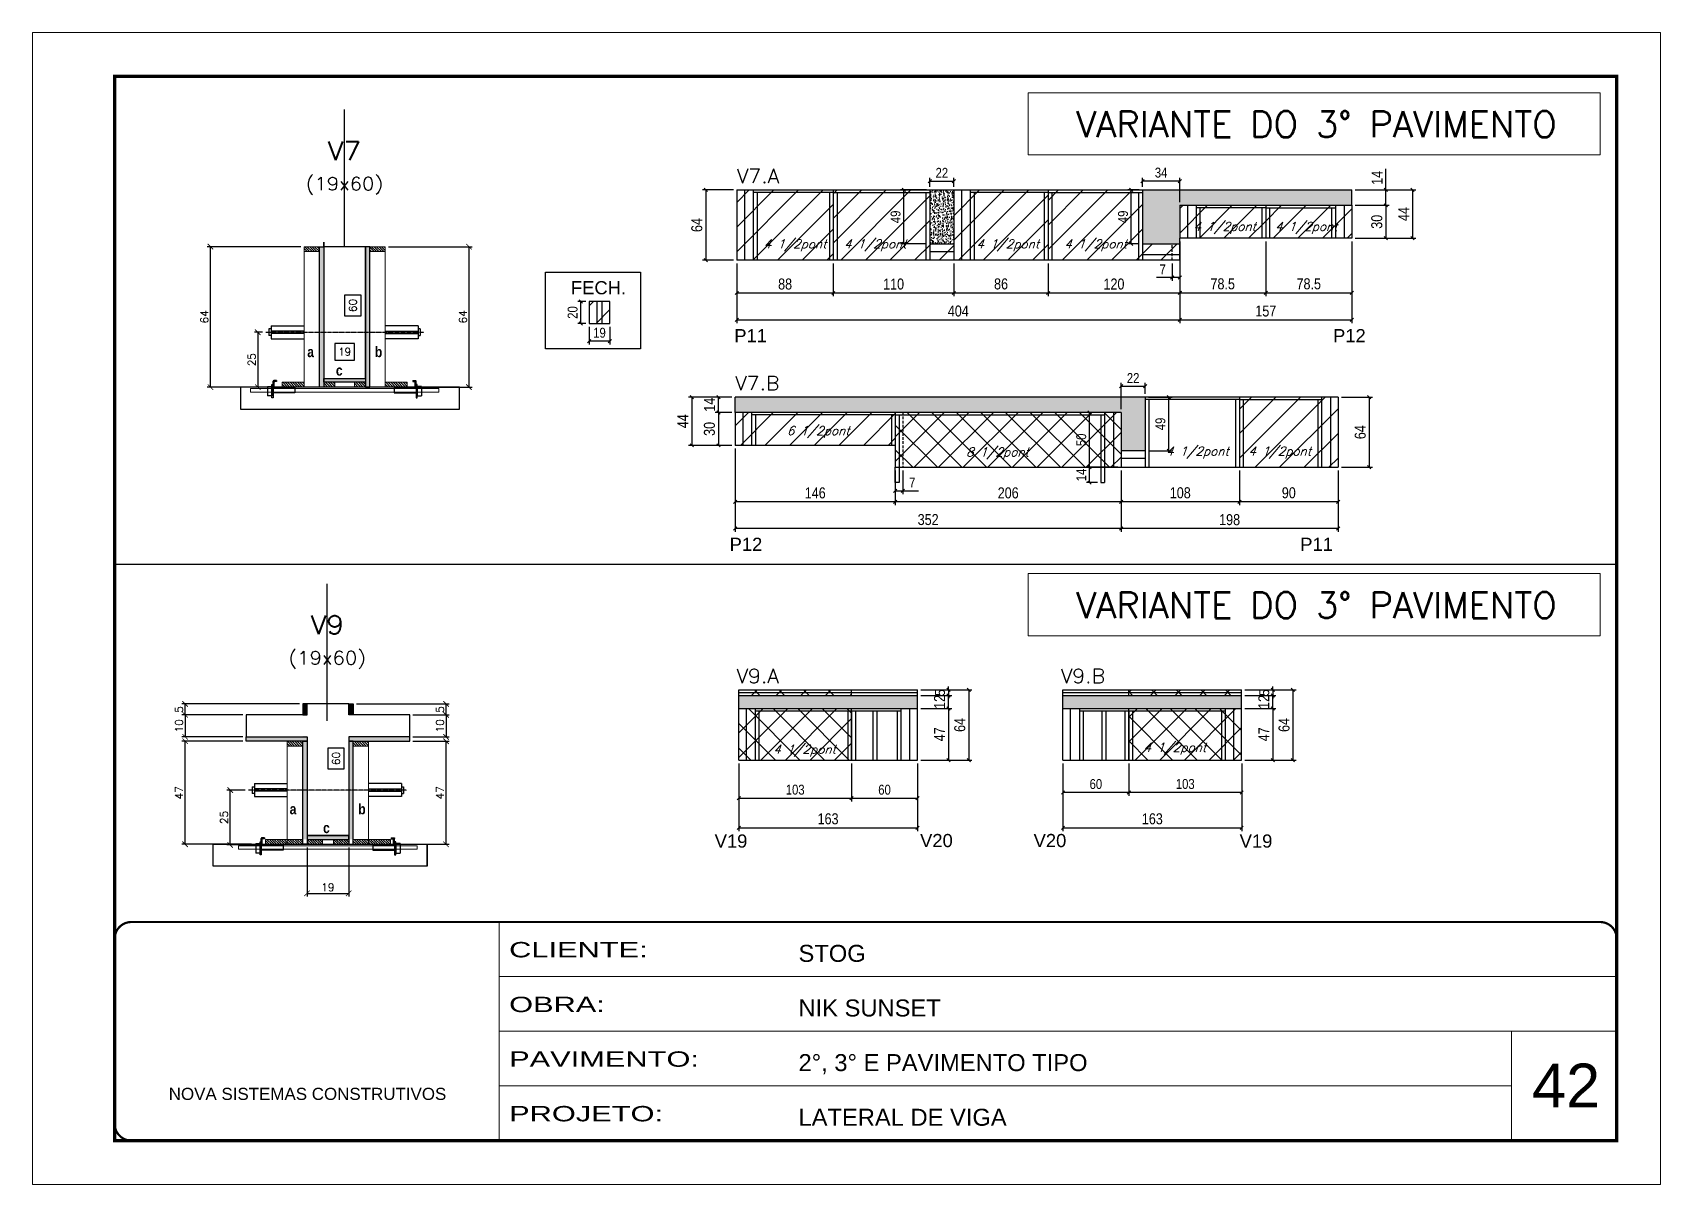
# Model space of a CAD drawing. Extents: x -10448 to -1189, y -11772 to 17235.
# Drawn here: x -8863 to -7378, y 4308 to 5358 of the extents above; entities that cross this region are included whole.
import ezdxf
from ezdxf.enums import TextEntityAlignment as Align

# ---------------------------------------------------------------- set-up
doc = ezdxf.new("R2010")
doc.units = 0
for name, pattern in [('CONTINUO', [0]), ('DASHED', [0.75, 0.5, -0.25]), ('HIDDEN', [0.375, 0.25, -0.125])]:
    doc.linetypes.add(name, pattern=pattern)
for name, color, linetype in [('5', 5, 'Continuous'), ('barrote', 251, 'Continuous'), ('COTA', 241, 'Continuous'), ('Cota Seção (2x)', 4, 'Continuous'), ('detalhes', 4, 'Continuous'), ('Painéis', 200, 'Continuous'), ('presilha', 1, 'Continuous'), ('Reaproveitamento', 251, 'Continuous'), ('SARR_2.2x10', 60, 'Continuous'), ('SARR_2.2x7', 40, 'Continuous'), ('SARR_3.5x7', 81, 'Continuous'), ('SARR_EDITAR', 141, 'Continuous'), ('TENSOR', 3, 'Continuous'), ('texto', 7, 'Continuous'), ('Texto de Titulo', 7, 'Continuous'), ('Texto Qtd Sarr', 242, 'Continuous')]:
    doc.layers.add(name, color=color, linetype=linetype)
for name, color, linetype, lineweight in [('CARIMBO', 255, 'Continuous', 9), ('CONCRETO', 251, 'Continuous', 25), ('Folhas', 255, 'Continuous', 9), ('Hachura', 251, 'Continuous', 9), ('Madeira', 126, 'Continuous', 18), ('SARRAFO DE PRESSAO', 251, 'DASHED', 9), ('SCO-___-LAJ', 2, 'Continuous', 0), ('Texto Seção', 7, 'Continuous', 15)]:
    doc.layers.add(name, color=color, linetype=linetype, lineweight=lineweight)
doc.styles.add('ARIAL', font='arial.ttf')
doc.styles.add('COTA TECNICA', font='techl___.ttf', dxfattribs={"height": 10})
doc.styles.add('COTA TECNICA-50', font='techl___.ttf', dxfattribs={"height": 9})
doc.styles.add('REGUA-120', font='ROMANS.shx', dxfattribs={"height": 15})
doc.styles.add('Romans', font='romans.shx')
doc.styles.get("Standard").update_dxf_attribs({"font": 'arial.ttf'})
doc.styles.add('TECNICA', font='techb___.ttf', dxfattribs={"height": 10})
doc.styles.add('Tecnologia', font='')
doc.styles.get('Tecnologia').set_extended_font_data('Forgotten Futurist')
doc.dimstyles.new('COTA PAINEL-50', dxfattribs={"dimtxt": 9, "dimasz": 3, "dimexe": 3, "dimexo": 3, "dimgap": 3, "dimtad": 1, "dimdec": 1, "dimzin": 12, "dimdsep": 46, "dimtxsty": 'COTA TECNICA-50', "dimblk1": 'OBLIQUE', "dimblk2": 'OBLIQUE', "dimsah": 1, "dimcen": 0.9, "dimclrd": 4, "dimclre": 4, "dimclrt": 240, "dimadec": 1, "dimazin": 3, "dimtfac": 1, "dimtdec": 1, "dimtmove": 0, "dimatfit": 3, "dimfxl": 1, "dimtolj": 1, "dimtzin": 12, "dimarcsym": 0})
doc.dimstyles.new('Cota Seção (2x)', dxfattribs={"dimtxt": 7, "dimasz": 5, "dimexe": 3, "dimexo": 3, "dimgap": 2, "dimtad": 3, "dimdec": 1, "dimlfac": 0.5, "dimzin": 12, "dimdsep": 46, "dimtxsty": 'Romans', "dimblk": 'ARCHTICK', "dimcen": 0, "dimclrd": 4, "dimclre": 4, "dimclrt": 1, "dimadec": 1, "dimazin": 3, "dimtfac": 1, "dimtdec": 1, "dimtmove": 0, "dimatfit": 3, "dimldrblk": 'OBLIQUE', "dimfxl": 1, "dimtolj": 1, "dimtzin": 12, "dimarcsym": 0})
doc.dimstyles.new('Cota Seção interna', dxfattribs={"dimtxt": 7, "dimasz": 6, "dimexe": 0.18, "dimexo": 2, "dimgap": -4, "dimtad": 3, "dimdec": 1, "dimlfac": 0.5, "dimzin": 12, "dimdsep": 46, "dimtxsty": 'Romans', "dimblk": 'ARCHTICK', "dimcen": 0.09, "dimse1": 1, "dimse2": 1, "dimsd1": 1, "dimsd2": 1, "dimclrd": 180, "dimclre": 5, "dimclrt": 1, "dimadec": 0, "dimazin": 3, "dimtfac": 1, "dimtdec": 1, "dimtofl": 0, "dimtmove": 0, "dimatfit": 3, "dimldrblk": 'ARCHTICK', "dimfxl": 1, "dimtolj": 1, "dimtzin": 0, "dimarcsym": 0})
doc.dimstyles.new('PAINEL', dxfattribs={"dimtxt": 10, "dimasz": 3, "dimexe": 3, "dimexo": 3, "dimgap": 3, "dimtad": 1, "dimdec": 1, "dimzin": 12, "dimdsep": 46, "dimtxsty": 'COTA TECNICA', "dimblk1": 'OBLIQUE', "dimblk2": 'OBLIQUE', "dimsah": 1, "dimcen": 0.9, "dimclrd": 4, "dimclre": 4, "dimclrt": 240, "dimadec": 1, "dimazin": 3, "dimtfac": 1, "dimtdec": 1, "dimtmove": 0, "dimatfit": 3, "dimfxl": 1, "dimtolj": 1, "dimtzin": 12, "dimarcsym": 0})
pattern_1 = [(45, (-139012.197, -18579.379), (-11.2253202, 11.2253202), []), (135, (-139012.197, -18579.379), (-11.2253202, -11.2253202), [])]
pattern_2 = [(45, (-138716.399, -18355.662), (-11.2253202, 11.2253202), []), (135, (-138716.399, -18355.662), (-11.2253202, -11.2253202), [])]
pattern_3 = [(50, (-139429.954, -26414.4414), (5.46554007, -0.47817257), [0.5715, -6.2865]), (355, (-139429.954, -26414.4414), (-1.05730264, 5.73170536), [0.4572, -5.02921753]), (100.4514447, (-139429.4983, -26414.481), (4.40823741, 5.25353256), [0.48570026, -5.34270734]), (46.1842, (-139429.954, -26412.9174), (8.13237123, -1.26126984), [0.85725, -9.42975]), (96.6355576, (-139429.276, -26413.0225), (7.122124, 7.42278374), [0.7285507, -8.01406824]), (351.184151, (-139429.954, -26412.917), (7.122124, 7.42278374), [0.685799, -7.54379196]), (21, (-139429.192, -26413.2984), (4.54843174, -3.06795595), [0.5715, -6.2865]), (326, (-139429.192, -26413.2984), (1.85406085, 5.52563898), [0.4572, -5.0292]), (71.451445, (-139428.813, -26413.554), (6.40249258, 2.45768307), [0.48570026, -5.34269813]), (37.5, (-139429.9538, -26414.4414), (0.092658098, 2.536651166), [0, -4.96824, 0, -5.1054, 0, -5.04825]), (7.5, (-139429.9538, -26414.4414), (2.004589875, 3.005417245), [0, -2.91084, 0, -4.85394, 0, -1.92405]), (327.5, (-139431.653, -26414.4414), (4.067717855, -0.17186232), [0, -1.905, 0, -5.9436, 0, -7.8867]), (317.5, (-139432.415, -26414.4414), (4.44387544, 0.76279473), [0, -2.4765, 0, -3.94716, 0, -5.6007])]
pattern_4 = [(45, (-139443.515, -18470.738), (-11.2253202, 11.2253202), [])]
pattern_5 = [(45, (-139401.954, -26414.441), (-11.2253202, 11.2253202), [])]

msp = doc.modelspace()

# ---------------------------------------------------------------- texts
at = {"layer": '5', "color": 7, "linetype": 'Continuous'}
msp.add_text('FECH.', height=12, rotation=359.99996, dxfattribs=at).set_placement((-8372.16, 5119.91))
at = {"layer": '5', "linetype": 'Continuous'}
for s, rotation, p in [('P11', 0.00004, (-8223.15, 5076.18)), ('P12', 0.00004, (-7676.95, 5076.18)), ('P12', 359.99996, (-8227.41, 4885.99)), ('P11', 359.99996, (-7706.84, 4885.99)), ('V19', 0.00004, (-8241.04, 4615.47)), ('V20', 359.99996, (-8053.65, 4615.95)), ('V20', 0.00004, (-7950.1, 4615.95)), ('V19', 359.99996, (-7762.13, 4615.47))]:
    msp.add_text(s, height=12, rotation=rotation, dxfattribs=at).set_placement(p)
at = {"layer": 'CARIMBO', "style": 'ARIAL'}
msp.add_text('42', height=40, dxfattribs=at).set_placement((-7495.42, 4378.62))
at = {"layer": 'detalhes', "style": 'TECNICA'}
for s, p in [('a', (-8612.68, 5062.61)), ('b', (-8550.99, 5062.6)), ('c', (-8586.55, 5045.77)), ('a', (-8628.7, 4645.84)), ('b', (-8566.15, 4645.83)), ('c', (-8598.27, 4628.74))]:
    msp.add_text(s, height=9.6, dxfattribs=at).set_placement(p)
at = {"layer": 'texto', "color": 2, "char_height": 8, "attachment_point": 5, "style": 'Romans'}
for s, insert in [('{\\Q19;\\C256;4 1/2pont}', (-7775.82, 5180.44)), ('{\\Q19;\\C256;4 1/2pont}', (-7701.34, 5180.44)), ('{\\Q19;\\C256;4 1/2pont}', (-8167.64, 5164.48)), ('{\\Q19;\\C256;4 1/2pont}', (-8094.54, 5164.48)), ('{\\Q19;\\C256;4 1/2pont}', (-7973.64, 5164.48)), ('{\\Q19;\\C256;4 1/2pont}', (-7893.54, 5164.48)), ('{\\Q19;\\C256;6 1/2pont}', (-8146.57, 4994.26)), ('{\\Q19;\\C256;8 1/2pont}', (-7983.01, 4974.8)), ('{\\Q19;\\C256;4 1/2pont}', (-7800.65, 4975.63)), ('{\\Q19;\\C256;4 1/2pont}', (-7725.56, 4975.63)), ('{\\Q19;\\C256;4 1/2pont}', (-8159.01, 4703.85)), ('{\\Q19;\\C256;4 1/2pont}', (-7821.21, 4705.57))]:
    msp.add_mtext(s, dxfattribs=dict(at, insert=insert))
at = {"layer": 'Texto Seção', "style": 'REGUA-120', "width": 1.05}
for s, p in [('V7.A', (-8220.85, 5221.22)), ('V7.B', (-8222.35, 5032.38)), ('V9.A', (-8221.12, 4765.5)), ('V9.B', (-7925.32, 4765.5))]:
    msp.add_text(s, height=13, dxfattribs=at).set_placement(p)
at = {"layer": 'Texto Seção', "char_height": 23.7362, "width": 640.4194, "attachment_point": 7, "style": 'REGUA-120'}
for insert in [(-8012.29, 5263.02), (-8012.29, 4824.69)]:
    msp.add_mtext('\\pxqc,t6;^JVARIANTE DO 3° PAVIMENTO', dxfattribs=dict(at, insert=insert))

# ---------------------------------------------------------------- blocks, each defined once
blk = doc.blocks.new('9999999999')
at = {"color": 30, "linetype": 'CONTINUO'}
for p, q in [((98564.6, 34230.2), (98564.6, 34429.4)), ((98564.6, 34379.6), (99584, 34379.6)), ((98564.6, 34329.8), (99488, 34329.8)), ((99584, 34329.8), (99488, 34329.8)), ((99488, 34329.8), (99488, 34230.2)), ((98564.6, 34280), (99488, 34280))]:
    blk.add_line(p, q, dxfattribs=at)
at = {"color": 30, "linetype": 'CONTINUO', "const_width": 2}
blk.add_lwpolyline([(99584, 34230.2), (99584, 34414.4, 0.414214), (99569, 34429.4), (98229, 34429.4, 0.414214), (98214, 34414.4), (98214, 34245.2, 0.414214), (98229, 34230.2), (99584, 34230.2)], format="xyb", dxfattribs=at)
at = {"layer": 'Folhas'}
blk.add_lwpolyline([(98139, 34190.2), (99624, 34190.2), (99624, 35240.2), (98139, 35240.2)], close=True, dxfattribs=at)
at = {"layer": 'Folhas', "color": 30, "const_width": 3}
blk.add_lwpolyline([(98214, 34230.2), (99584, 34230.2), (99584, 35200.2), (98214, 35200.2)], close=True, dxfattribs=at)
at = {"color": 7, "linetype": 'Continuous', "ltscale": 5, "style": 'ARIAL'}
for s, height, p in [('STOG', 15.48, (98837.7, 34393.1)), ('NIK SUNSET', 15.48, (98837.7, 34343.3)), ('2°, 3° E PAVIMENTO TIPO', 15.483, (98837.7, 34293.5)), ('NOVA SISTEMAS CONSTRUTIVOS', 11.059, (98263.2, 34267.2)), ('LATERAL DE VIGA', 15.483, (98837.7, 34243.7))]:
    blk.add_text(s, height=height, dxfattribs=at).set_placement(p)
at = {"layer": 'Folhas', "color": 7, "style": 'Tecnologia', "width": 1.5}
for s, p in [('CLIENTE:', (98573.7, 34397.2)), ('OBRA:', (98573.7, 34347.3)), ('PAVIMENTO:', (98573.7, 34297.5)), ('PROJETO:', (98573.7, 34247.7))]:
    blk.add_text(s, height=14, dxfattribs=at).set_placement(p)
blk = doc.blocks.new('_ArchTick')
at = {"color": 0, "linetype": 'ByBlock', "const_width": 0.15}
blk.add_lwpolyline([(-0.5, -0.5), (0.5, 0.5)], dxfattribs=at)
blk = doc.blocks.new('*D661')
at = {"layer": 'COTA', "color": 4, "lineweight": -2, "transparency": 16777216}
for p, q in [((-8516.3, 4712.5), (-8483.1, 4712.5)), ((-8486.1, 4618.5), (-8486.1, 4712.5)), ((-8533.9, 4618.5), (-8483.1, 4618.5))]:
    blk.add_line(p, q, dxfattribs=at)
at = {"layer": 'Defpoints', "color": 0, "transparency": 16777216}
for p in [(-8519.3, 4712.5), (-8486.1, 4712.5), (-8536.9, 4618.5)]:
    blk.add_point(p, dxfattribs=at)
at = {"layer": 'COTA', "color": 4, "lineweight": -2, "transparency": 16777216, "xscale": 5, "yscale": 5, "zscale": 5}
for p, rotation in [((-8486.1, 4712.5), 90), ((-8486.1, 4618.5), 270)]:
    blk.add_blockref('_ArchTick', p, dxfattribs=dict(at, rotation=rotation))
at = {"layer": 'COTA', "color": 1, "transparency": 16777216, "insert": (-8491.6, 4665.5), "char_height": 7, "attachment_point": 5, "rotation": 90, "style": 'Romans'}
blk.add_mtext('\\A1;47', dxfattribs=at)
blk = doc.blocks.new('_Oblique')
at = {"color": 0, "linetype": 'ByBlock', "lineweight": -2}
blk.add_line((-0.5, -0.5), (0.5, 0.5), dxfattribs=at)
blk = doc.blocks.new('*D662')
at = {"layer": 'COTA', "color": 4, "lineweight": -2, "transparency": 16777216}
for p, q in [((-8516.3, 4736.5), (-8483.1, 4736.5)), ((-8486.1, 4736.5), (-8486.1, 4716.5)), ((-8516.3, 4716.5), (-8483.1, 4716.5))]:
    blk.add_line(p, q, dxfattribs=at)
at = {"layer": 'Defpoints', "color": 0, "transparency": 16777216}
for p in [(-8519.3, 4736.5), (-8519.3, 4716.5), (-8486.1, 4716.5)]:
    blk.add_point(p, dxfattribs=at)
at = {"layer": 'COTA', "color": 4, "lineweight": -2, "transparency": 16777216, "xscale": 5, "yscale": 5, "zscale": 5}
for p, rotation in [((-8486.1, 4736.5), 90), ((-8486.1, 4716.5), 270)]:
    blk.add_blockref('_ArchTick', p, dxfattribs=dict(at, rotation=rotation))
at = {"layer": 'COTA', "color": 1, "transparency": 16777216, "insert": (-8491.6, 4726.5), "char_height": 7, "attachment_point": 5, "rotation": 90, "style": 'Romans'}
blk.add_mtext('\\A1;10', dxfattribs=at)
blk = doc.blocks.new('*D663')
at = {"layer": 'COTA', "color": 4, "lineweight": -2, "transparency": 16777216}
for p, q in [((-8671.5, 4712.5), (-8727.1, 4712.5)), ((-8724.1, 4618.5), (-8724.1, 4712.5)), ((-8663.5, 4618.5), (-8727.1, 4618.5))]:
    blk.add_line(p, q, dxfattribs=at)
at = {"layer": 'Defpoints', "color": 0, "transparency": 16777216}
for p in [(-8724.1, 4712.5), (-8668.5, 4712.5), (-8660.5, 4618.5)]:
    blk.add_point(p, dxfattribs=at)
at = {"layer": 'COTA', "color": 4, "lineweight": -2, "transparency": 16777216, "xscale": 5, "yscale": 5, "zscale": 5}
for p, rotation in [((-8724.1, 4712.5), 90), ((-8724.1, 4618.5), 270)]:
    blk.add_blockref('_ArchTick', p, dxfattribs=dict(at, rotation=rotation))
at = {"layer": 'COTA', "color": 1, "transparency": 16777216, "insert": (-8729.6, 4665.5), "char_height": 7, "attachment_point": 5, "rotation": 90, "style": 'Romans'}
blk.add_mtext('\\A1;47', dxfattribs=at)
blk = doc.blocks.new('*D664')
at = {"layer": 'Cota Seção (2x)', "color": 180, "lineweight": -2, "transparency": 16777216}
for p, q in [((-8578.9, 4706.3), (-8593.9, 4706.3)), ((-8593.9, 4706.3), (-8593.9, 4687.3)), ((-8578.9, 4687.3), (-8578.9, 4706.3)), ((-8593.9, 4687.3), (-8578.9, 4687.3))]:
    blk.add_line(p, q, dxfattribs=at)
at = {"layer": 'Defpoints', "color": 0, "transparency": 16777216}
for p in [(-8574.9, 4746.5), (-8574.9, 4746.5), (-8574.9, 4626.5)]:
    blk.add_point(p, dxfattribs=at)
at = {"layer": 'Cota Seção (2x)', "color": 1, "transparency": 16777216, "insert": (-8586.4, 4696.8), "char_height": 7, "attachment_point": 5, "rotation": 90, "style": 'Romans'}
blk.add_mtext('\\A1;60', dxfattribs=at)
blk = doc.blocks.new('PRESILHA METÁLICA 1')
at = {"layer": 'presilha'}
for p, q in [((0, 13), (6, 13)), ((0, 13), (0, 0)), ((6, 0), (0, 0)), ((6, 15.5), (7.5, 15.5)), ((6, -2.5), (6, 15.5)), ((6, 13), (6, 0)), ((7.5, 10.6), (7.5, 19.9)), ((7.5, 15.5), (7.5, -2.5)), ((37.5, 4.1), (7.5, 4.1)), ((12, 21), (8.6, 21)), ((9, 11.6), (9, 18.9)), ((12, 19.5), (9.6, 19.5)), ((37.5, 11), (9.6, 11)), ((12, 21), (12, 19.5)), ((37.5, 11), (37.5, 4.1)), ((7.5, -2.5), (6, -2.5))]:
    blk.add_line(p, q, dxfattribs=at)
for centre, radius, start, end in [((8.6, 19.9), 1.14, 90, 180), ((9.6, 18.9), 0.57, 90, 180), ((9.6, 11.6), 0.57, 180, 270)]:
    blk.add_arc(centre, radius, start, end, dxfattribs=at)
blk = doc.blocks.new('*D665')
at = {"layer": 'COTA', "color": 4, "lineweight": -2, "transparency": 16777216}
for p, q in [((-8612.9, 4615.5), (-8612.9, 4570.8)), ((-8574.9, 4615.5), (-8574.9, 4570.8)), ((-8612.9, 4573.8), (-8574.9, 4573.8))]:
    blk.add_line(p, q, dxfattribs=at)
at = {"layer": 'Defpoints', "color": 0, "transparency": 16777216}
for p in [(-8612.9, 4618.5), (-8574.9, 4618.5), (-8574.9, 4573.8)]:
    blk.add_point(p, dxfattribs=at)
at = {"layer": 'COTA', "color": 4, "lineweight": -2, "transparency": 16777216, "xscale": 5, "yscale": 5, "zscale": 5, "rotation": 180}
blk.add_blockref('_ArchTick', (-8612.9, 4573.8), dxfattribs=at)
at = {"layer": 'COTA', "color": 4, "lineweight": -2, "transparency": 16777216, "xscale": 5, "yscale": 5, "zscale": 5}
blk.add_blockref('_ArchTick', (-8574.9, 4573.8), dxfattribs=at)
at = {"layer": 'COTA', "color": 1, "transparency": 16777216, "insert": (-8593.9, 4579.3), "char_height": 7, "attachment_point": 5, "style": 'Romans'}
blk.add_mtext('\\A1;19', dxfattribs=at)
blk = doc.blocks.new('*D1739')
at = {"layer": 'COTA', "color": 4, "lineweight": -2, "transparency": 16777216}
for p, q in [((-8671.5, 4736.5), (-8727.1, 4736.5)), ((-8724.1, 4736.5), (-8724.1, 4716.5)), ((-8671.5, 4716.5), (-8727.1, 4716.5))]:
    blk.add_line(p, q, dxfattribs=at)
at = {"layer": 'Defpoints', "color": 0, "transparency": 16777216}
for p in [(-8668.5, 4736.5), (-8724.1, 4716.5), (-8668.5, 4716.5)]:
    blk.add_point(p, dxfattribs=at)
at = {"layer": 'COTA', "color": 4, "lineweight": -2, "transparency": 16777216, "xscale": 5, "yscale": 5, "zscale": 5}
for p, rotation in [((-8724.1, 4736.5), 90), ((-8724.1, 4716.5), 270)]:
    blk.add_blockref('_ArchTick', p, dxfattribs=dict(at, rotation=rotation))
at = {"layer": 'COTA', "color": 1, "transparency": 16777216, "insert": (-8729.6, 4726.5), "char_height": 7, "attachment_point": 5, "rotation": 90, "style": 'Romans'}
blk.add_mtext('\\A1;10', dxfattribs=at)
blk = doc.blocks.new('*D1740')
at = {"layer": 'COTA', "color": 4, "lineweight": -2, "transparency": 16777216}
for p, q in [((-8567.9, 4746.5), (-8483.1, 4746.5)), ((-8486.1, 4736.5), (-8486.1, 4746.5)), ((-8516.3, 4736.5), (-8483.1, 4736.5))]:
    blk.add_line(p, q, dxfattribs=at)
at = {"layer": 'Defpoints', "color": 0, "transparency": 16777216}
for p in [(-8570.9, 4746.5), (-8486.1, 4746.5), (-8519.3, 4736.5)]:
    blk.add_point(p, dxfattribs=at)
at = {"layer": 'COTA', "color": 4, "lineweight": -2, "transparency": 16777216, "xscale": 5, "yscale": 5, "zscale": 5}
for p, rotation in [((-8486.1, 4746.5), 90), ((-8486.1, 4736.5), 270)]:
    blk.add_blockref('_ArchTick', p, dxfattribs=dict(at, rotation=rotation))
at = {"layer": 'COTA', "color": 1, "transparency": 16777216, "insert": (-8491.6, 4741.5), "char_height": 7, "attachment_point": 5, "rotation": 90, "style": 'Romans'}
blk.add_mtext('\\A1;5', dxfattribs=at)
blk = doc.blocks.new('titulo1')
at = {"layer": 'Defpoints', "color": 252, "linetype": 'HIDDEN', "ltscale": 2}
blk.add_line((0, 0), (0, 125), dxfattribs=at)
at = {"layer": 'Defpoints', "style": 'Romans', "oblique": 15}
blk.add_attdef('FOLHA', text='', height=10, dxfattribs=at).set_placement((0, 15.6), align=Align.MIDDLE_CENTER)
at = {"layer": 'Texto Qtd Sarr', "color": 3, "style": 'Romans', "oblique": 15}
for tag, height, p in [('TITULO', 17, (0, 71.4)), ('SEÇÃO', 12, (0, 41.5))]:
    blk.add_attdef(tag, text='', height=height, dxfattribs=at).set_placement(p, align=Align.MIDDLE_CENTER)
blk = doc.blocks.new('*D1741')
at = {"layer": 'COTA', "color": 4, "lineweight": -2, "transparency": 16777216}
for p, q in [((-8619.9, 4746.5), (-8727.1, 4746.5)), ((-8724.1, 4736.5), (-8724.1, 4746.5)), ((-8671.5, 4736.5), (-8727.1, 4736.5))]:
    blk.add_line(p, q, dxfattribs=at)
at = {"layer": 'Defpoints', "color": 0, "transparency": 16777216}
for p in [(-8724.1, 4746.5), (-8616.9, 4746.5), (-8668.5, 4736.5)]:
    blk.add_point(p, dxfattribs=at)
at = {"layer": 'COTA', "color": 4, "lineweight": -2, "transparency": 16777216, "xscale": 5, "yscale": 5, "zscale": 5}
for p, rotation in [((-8724.1, 4746.5), 90), ((-8724.1, 4736.5), 270)]:
    blk.add_blockref('_ArchTick', p, dxfattribs=dict(at, rotation=rotation))
at = {"layer": 'COTA', "color": 1, "transparency": 16777216, "insert": (-8729.6, 4741.5), "char_height": 7, "attachment_point": 5, "rotation": 90, "style": 'Romans'}
blk.add_mtext('\\A1;5', dxfattribs=at)
blk = doc.blocks.new('*D1742')
at = {"layer": 'COTA', "color": 4, "lineweight": -2, "transparency": 16777216}
for p, q in [((-8669.2, 4668), (-8686, 4668)), ((-8683, 4617.9), (-8683, 4668)), ((-8656.4, 4617.9), (-8686, 4617.9))]:
    blk.add_line(p, q, dxfattribs=at)
at = {"layer": 'Defpoints', "color": 0, "transparency": 16777216}
for p in [(-8683, 4668), (-8666.2, 4668), (-8653.4, 4617.9)]:
    blk.add_point(p, dxfattribs=at)
at = {"layer": 'COTA', "color": 4, "lineweight": -2, "transparency": 16777216, "xscale": 5, "yscale": 5, "zscale": 5}
for p, rotation in [((-8683, 4668), 90), ((-8683, 4617.9), 270)]:
    blk.add_blockref('_ArchTick', p, dxfattribs=dict(at, rotation=rotation))
at = {"layer": 'COTA', "color": 1, "transparency": 16777216, "insert": (-8688.5, 4642.9), "char_height": 7, "attachment_point": 5, "rotation": 90, "style": 'Romans'}
blk.add_mtext('\\A1;25', dxfattribs=at)
blk = doc.blocks.new('*D1743')
at = {"layer": 'COTA', "color": 4, "linetype": 'ByBlock', "lineweight": -2, "transparency": 16777216}
for p, q in [((-8219.1, 4692.3), (-8219.1, 4630.5)), ((-8056.1, 4692.3), (-8056.1, 4630.5)), ((-8219.1, 4633.5), (-8056.1, 4633.5))]:
    blk.add_line(p, q, dxfattribs=at)
at = {"layer": 'Defpoints', "color": 0, "linetype": 'ByBlock', "transparency": 16777216}
for p in [(-8219.1, 4695.3), (-8056.1, 4695.3), (-8056.1, 4633.5)]:
    blk.add_point(p, dxfattribs=at)
at = {"layer": 'COTA', "color": 4, "linetype": 'ByBlock', "lineweight": -2, "transparency": 16777216, "xscale": 3, "yscale": 3, "zscale": 3, "rotation": 180}
blk.add_blockref('_Oblique', (-8219.1, 4633.5), dxfattribs=at)
at = {"layer": 'COTA', "color": 4, "linetype": 'ByBlock', "lineweight": -2, "transparency": 16777216, "xscale": 3, "yscale": 3, "zscale": 3}
blk.add_blockref('_Oblique', (-8056.1, 4633.5), dxfattribs=at)
at = {"layer": 'COTA', "color": 240, "linetype": 'ByBlock', "transparency": 16777216, "insert": (-8137.6, 4641.7), "char_height": 10, "attachment_point": 5, "style": 'COTA TECNICA'}
blk.add_mtext('\\A1;163', dxfattribs=at)
blk = doc.blocks.new('*D666')
at = {"layer": 'COTA', "color": 4, "linetype": 'ByBlock', "lineweight": -2, "transparency": 16777216}
for p, q in [((-8053.1, 4742.3), (-8024.8, 4742.3)), ((-8027.8, 4742.3), (-8027.8, 4695.3)), ((-8053.1, 4695.3), (-8024.8, 4695.3))]:
    blk.add_line(p, q, dxfattribs=at)
at = {"layer": 'Defpoints', "color": 0, "linetype": 'ByBlock', "transparency": 16777216}
for p in [(-8056.1, 4742.3), (-8056.1, 4695.3), (-8027.8, 4695.3)]:
    blk.add_point(p, dxfattribs=at)
at = {"layer": 'COTA', "color": 4, "linetype": 'ByBlock', "lineweight": -2, "transparency": 16777216, "xscale": 3, "yscale": 3, "zscale": 3}
for p, rotation in [((-8027.8, 4742.3), 90), ((-8027.8, 4695.3), 270)]:
    blk.add_blockref('_Oblique', p, dxfattribs=dict(at, rotation=rotation))
at = {"layer": 'COTA', "color": 240, "linetype": 'ByBlock', "transparency": 16777216, "insert": (-8035.9, 4718.8), "char_height": 10, "attachment_point": 5, "rotation": 90, "style": 'COTA TECNICA'}
blk.add_mtext('\\A1;47', dxfattribs=at)
blk = doc.blocks.new('*D667')
at = {"layer": 'COTA', "color": 4, "linetype": 'ByBlock', "lineweight": -2, "transparency": 16777216}
for p, q in [((-8053.1, 4754.3), (-8024.8, 4754.3)), ((-8027.8, 4742.3), (-8027.8, 4754.3)), ((-8053.1, 4742.3), (-8024.8, 4742.3))]:
    blk.add_line(p, q, dxfattribs=at)
at = {"layer": 'Defpoints', "color": 0, "linetype": 'ByBlock', "transparency": 16777216}
for p in [(-8056.1, 4754.3), (-8027.8, 4754.3), (-8056.1, 4742.3)]:
    blk.add_point(p, dxfattribs=at)
at = {"layer": 'COTA', "color": 4, "linetype": 'ByBlock', "lineweight": -2, "transparency": 16777216, "xscale": 3, "yscale": 3, "zscale": 3}
for p, rotation in [((-8027.8, 4754.3), 90), ((-8027.8, 4742.3), 270)]:
    blk.add_blockref('_Oblique', p, dxfattribs=dict(at, rotation=rotation))
at = {"layer": 'COTA', "color": 240, "linetype": 'ByBlock', "transparency": 16777216, "insert": (-8035.9, 4748.3), "char_height": 10, "attachment_point": 5, "rotation": 90, "style": 'COTA TECNICA'}
blk.add_mtext('\\A1;12', dxfattribs=at)
blk = doc.blocks.new('*D668')
at = {"layer": 'COTA', "color": 4, "linetype": 'ByBlock', "lineweight": -2, "transparency": 16777216}
for p, q in [((-8053.1, 4759.3), (-8006.3, 4759.3)), ((-8009.3, 4759.3), (-8009.3, 4695.3)), ((-8053.1, 4695.3), (-8006.3, 4695.3))]:
    blk.add_line(p, q, dxfattribs=at)
at = {"layer": 'Defpoints', "color": 0, "linetype": 'ByBlock', "transparency": 16777216}
for p in [(-8056.1, 4759.3), (-8056.1, 4695.3), (-8009.3, 4695.3)]:
    blk.add_point(p, dxfattribs=at)
at = {"layer": 'COTA', "color": 4, "linetype": 'ByBlock', "lineweight": -2, "transparency": 16777216, "xscale": 3, "yscale": 3, "zscale": 3}
for p, rotation in [((-8009.3, 4759.3), 90), ((-8009.3, 4695.3), 270)]:
    blk.add_blockref('_Oblique', p, dxfattribs=dict(at, rotation=rotation))
at = {"layer": 'COTA', "color": 240, "linetype": 'ByBlock', "transparency": 16777216, "insert": (-8017.4, 4727.3), "char_height": 10, "attachment_point": 5, "rotation": 90, "style": 'COTA TECNICA'}
blk.add_mtext('\\A1;64', dxfattribs=at)
blk = doc.blocks.new('*D1744')
at = {"layer": 'COTA', "color": 4, "linetype": 'ByBlock', "lineweight": -2, "transparency": 16777216}
for p, q in [((-8053.1, 4759.3), (-8024.8, 4759.3)), ((-8053.1, 4754.3), (-8024.8, 4754.3)), ((-8027.8, 4759.3), (-8027.8, 4762.3)), ((-8027.8, 4759.3), (-8027.8, 4754.3)), ((-8027.8, 4754.3), (-8027.8, 4751.3))]:
    blk.add_line(p, q, dxfattribs=at)
at = {"layer": 'Defpoints', "color": 0, "linetype": 'ByBlock', "transparency": 16777216}
for p in [(-8056.1, 4759.3), (-8056.1, 4754.3), (-8027.8, 4754.3)]:
    blk.add_point(p, dxfattribs=at)
at = {"layer": 'COTA', "color": 4, "linetype": 'ByBlock', "lineweight": -2, "transparency": 16777216, "xscale": 3, "yscale": 3, "zscale": 3}
for p, rotation in [((-8027.8, 4759.3), 270), ((-8027.8, 4754.3), 90)]:
    blk.add_blockref('_Oblique', p, dxfattribs=dict(at, rotation=rotation))
at = {"layer": 'COTA', "color": 240, "linetype": 'ByBlock', "transparency": 16777216, "insert": (-8035.4, 4756.8), "char_height": 9, "attachment_point": 5, "rotation": 90, "style": 'COTA TECNICA-50'}
blk.add_mtext('\\A1;5', dxfattribs=at)
blk = doc.blocks.new('*D1745')
at = {"layer": 'COTA', "color": 4, "linetype": 'ByBlock', "lineweight": -2, "transparency": 16777216}
for p, q in [((-7923.3, 4692.3), (-7923.3, 4630.5)), ((-7760.3, 4692.3), (-7760.3, 4630.5)), ((-7923.3, 4633.5), (-7760.3, 4633.5))]:
    blk.add_line(p, q, dxfattribs=at)
at = {"layer": 'Defpoints', "color": 0, "linetype": 'ByBlock', "transparency": 16777216}
for p in [(-7923.3, 4695.3), (-7760.3, 4695.3), (-7760.3, 4633.5)]:
    blk.add_point(p, dxfattribs=at)
at = {"layer": 'COTA', "color": 4, "linetype": 'ByBlock', "lineweight": -2, "transparency": 16777216, "xscale": 3, "yscale": 3, "zscale": 3, "rotation": 180}
blk.add_blockref('_Oblique', (-7923.3, 4633.5), dxfattribs=at)
at = {"layer": 'COTA', "color": 4, "linetype": 'ByBlock', "lineweight": -2, "transparency": 16777216, "xscale": 3, "yscale": 3, "zscale": 3}
blk.add_blockref('_Oblique', (-7760.3, 4633.5), dxfattribs=at)
at = {"layer": 'COTA', "color": 240, "linetype": 'ByBlock', "transparency": 16777216, "insert": (-7841.8, 4641.7), "char_height": 10, "attachment_point": 5, "style": 'COTA TECNICA'}
blk.add_mtext('\\A1;163', dxfattribs=at)
blk = doc.blocks.new('*D653')
at = {"layer": 'COTA', "color": 4, "linetype": 'ByBlock', "lineweight": -2, "transparency": 16777216}
for p, q in [((-7757.3, 4742.3), (-7729, 4742.3)), ((-7732, 4742.3), (-7732, 4695.3)), ((-7757.3, 4695.3), (-7729, 4695.3))]:
    blk.add_line(p, q, dxfattribs=at)
at = {"layer": 'Defpoints', "color": 0, "linetype": 'ByBlock', "transparency": 16777216}
for p in [(-7760.3, 4742.3), (-7760.3, 4695.3), (-7732, 4695.3)]:
    blk.add_point(p, dxfattribs=at)
at = {"layer": 'COTA', "color": 4, "linetype": 'ByBlock', "lineweight": -2, "transparency": 16777216, "xscale": 3, "yscale": 3, "zscale": 3}
for p, rotation in [((-7732, 4742.3), 90), ((-7732, 4695.3), 270)]:
    blk.add_blockref('_Oblique', p, dxfattribs=dict(at, rotation=rotation))
at = {"layer": 'COTA', "color": 240, "linetype": 'ByBlock', "transparency": 16777216, "insert": (-7740.1, 4718.8), "char_height": 10, "attachment_point": 5, "rotation": 90, "style": 'COTA TECNICA'}
blk.add_mtext('\\A1;47', dxfattribs=at)
blk = doc.blocks.new('*D654')
at = {"layer": 'COTA', "color": 4, "linetype": 'ByBlock', "lineweight": -2, "transparency": 16777216}
for p, q in [((-7757.3, 4754.3), (-7729, 4754.3)), ((-7732, 4742.3), (-7732, 4754.3)), ((-7757.3, 4742.3), (-7729, 4742.3))]:
    blk.add_line(p, q, dxfattribs=at)
at = {"layer": 'Defpoints', "color": 0, "linetype": 'ByBlock', "transparency": 16777216}
for p in [(-7760.3, 4754.3), (-7732, 4754.3), (-7760.3, 4742.3)]:
    blk.add_point(p, dxfattribs=at)
at = {"layer": 'COTA', "color": 4, "linetype": 'ByBlock', "lineweight": -2, "transparency": 16777216, "xscale": 3, "yscale": 3, "zscale": 3}
for p, rotation in [((-7732, 4754.3), 90), ((-7732, 4742.3), 270)]:
    blk.add_blockref('_Oblique', p, dxfattribs=dict(at, rotation=rotation))
at = {"layer": 'COTA', "color": 240, "linetype": 'ByBlock', "transparency": 16777216, "insert": (-7740.1, 4748.3), "char_height": 10, "attachment_point": 5, "rotation": 90, "style": 'COTA TECNICA'}
blk.add_mtext('\\A1;12', dxfattribs=at)
blk = doc.blocks.new('*D655')
at = {"layer": 'COTA', "color": 4, "linetype": 'ByBlock', "lineweight": -2, "transparency": 16777216}
for p, q in [((-7757.3, 4759.3), (-7710.5, 4759.3)), ((-7713.5, 4759.3), (-7713.5, 4695.3)), ((-7757.3, 4695.3), (-7710.5, 4695.3))]:
    blk.add_line(p, q, dxfattribs=at)
at = {"layer": 'Defpoints', "color": 0, "linetype": 'ByBlock', "transparency": 16777216}
for p in [(-7760.3, 4759.3), (-7760.3, 4695.3), (-7713.5, 4695.3)]:
    blk.add_point(p, dxfattribs=at)
at = {"layer": 'COTA', "color": 4, "linetype": 'ByBlock', "lineweight": -2, "transparency": 16777216, "xscale": 3, "yscale": 3, "zscale": 3}
for p, rotation in [((-7713.5, 4759.3), 90), ((-7713.5, 4695.3), 270)]:
    blk.add_blockref('_Oblique', p, dxfattribs=dict(at, rotation=rotation))
at = {"layer": 'COTA', "color": 240, "linetype": 'ByBlock', "transparency": 16777216, "insert": (-7721.6, 4727.3), "char_height": 10, "attachment_point": 5, "rotation": 90, "style": 'COTA TECNICA'}
blk.add_mtext('\\A1;64', dxfattribs=at)
blk = doc.blocks.new('*D1731')
at = {"layer": 'COTA', "color": 4, "linetype": 'ByBlock', "lineweight": -2, "transparency": 16777216}
for p, q in [((-7757.3, 4759.3), (-7729, 4759.3)), ((-7757.3, 4754.3), (-7729, 4754.3)), ((-7732, 4759.3), (-7732, 4762.3)), ((-7732, 4759.3), (-7732, 4754.3)), ((-7732, 4754.3), (-7732, 4751.3))]:
    blk.add_line(p, q, dxfattribs=at)
at = {"layer": 'Defpoints', "color": 0, "linetype": 'ByBlock', "transparency": 16777216}
for p in [(-7760.3, 4759.3), (-7760.3, 4754.3), (-7732, 4754.3)]:
    blk.add_point(p, dxfattribs=at)
at = {"layer": 'COTA', "color": 4, "linetype": 'ByBlock', "lineweight": -2, "transparency": 16777216, "xscale": 3, "yscale": 3, "zscale": 3}
for p, rotation in [((-7732, 4759.3), 270), ((-7732, 4754.3), 90)]:
    blk.add_blockref('_Oblique', p, dxfattribs=dict(at, rotation=rotation))
at = {"layer": 'COTA', "color": 240, "linetype": 'ByBlock', "transparency": 16777216, "insert": (-7739.6, 4756.8), "char_height": 9, "attachment_point": 5, "rotation": 90, "style": 'COTA TECNICA-50'}
blk.add_mtext('\\A1;5', dxfattribs=at)
blk = doc.blocks.new('*D1732')
at = {"layer": 'COTA', "color": 4, "linetype": 'ByBlock', "lineweight": -2, "transparency": 16777216}
for p, q in [((-8219.1, 4692.3), (-8219.1, 4657.6)), ((-8116.1, 4692.3), (-8116.1, 4657.6)), ((-8219.1, 4660.6), (-8116.1, 4660.6))]:
    blk.add_line(p, q, dxfattribs=at)
at = {"layer": 'Defpoints', "color": 0, "linetype": 'ByBlock', "transparency": 16777216}
for p in [(-8219.1, 4695.3), (-8116.1, 4695.3), (-8116.1, 4660.6)]:
    blk.add_point(p, dxfattribs=at)
at = {"layer": 'COTA', "color": 4, "linetype": 'ByBlock', "lineweight": -2, "transparency": 16777216, "xscale": 3, "yscale": 3, "zscale": 3, "rotation": 180}
blk.add_blockref('_Oblique', (-8219.1, 4660.6), dxfattribs=at)
at = {"layer": 'COTA', "color": 4, "linetype": 'ByBlock', "lineweight": -2, "transparency": 16777216, "xscale": 3, "yscale": 3, "zscale": 3}
blk.add_blockref('_Oblique', (-8116.1, 4660.6), dxfattribs=at)
at = {"layer": 'COTA', "color": 240, "linetype": 'ByBlock', "transparency": 16777216, "insert": (-8167.6, 4668.3), "char_height": 9, "attachment_point": 5, "style": 'COTA TECNICA-50'}
blk.add_mtext('\\A1;103', dxfattribs=at)
blk = doc.blocks.new('*D1733')
at = {"layer": 'COTA', "color": 4, "linetype": 'ByBlock', "lineweight": -2, "transparency": 16777216}
for p, q in [((-8116.1, 4692.3), (-8116.1, 4657.6)), ((-8056.1, 4692.3), (-8056.1, 4657.6)), ((-8116.1, 4660.6), (-8056.1, 4660.6))]:
    blk.add_line(p, q, dxfattribs=at)
at = {"layer": 'Defpoints', "color": 0, "linetype": 'ByBlock', "transparency": 16777216}
for p in [(-8116.1, 4695.3), (-8056.1, 4695.3), (-8056.1, 4660.6)]:
    blk.add_point(p, dxfattribs=at)
at = {"layer": 'COTA', "color": 4, "linetype": 'ByBlock', "lineweight": -2, "transparency": 16777216, "xscale": 3, "yscale": 3, "zscale": 3, "rotation": 180}
blk.add_blockref('_Oblique', (-8116.1, 4660.6), dxfattribs=at)
at = {"layer": 'COTA', "color": 4, "linetype": 'ByBlock', "lineweight": -2, "transparency": 16777216, "xscale": 3, "yscale": 3, "zscale": 3}
blk.add_blockref('_Oblique', (-8056.1, 4660.6), dxfattribs=at)
at = {"layer": 'COTA', "color": 240, "linetype": 'ByBlock', "transparency": 16777216, "insert": (-8086.1, 4668.2), "char_height": 9, "attachment_point": 5, "style": 'COTA TECNICA-50'}
blk.add_mtext('\\A1;60', dxfattribs=at)
blk = doc.blocks.new('*D1734')
at = {"layer": 'COTA', "color": 4, "linetype": 'ByBlock', "lineweight": -2, "transparency": 16777216}
for p, q in [((-7863.3, 4692.3), (-7863.3, 4662.8)), ((-7760.3, 4692.3), (-7760.3, 4662.8)), ((-7760.3, 4665.8), (-7863.3, 4665.8))]:
    blk.add_line(p, q, dxfattribs=at)
at = {"layer": 'Defpoints', "color": 0, "linetype": 'ByBlock', "transparency": 16777216}
for p in [(-7863.3, 4695.3), (-7760.3, 4695.3), (-7863.3, 4665.8)]:
    blk.add_point(p, dxfattribs=at)
at = {"layer": 'COTA', "color": 4, "linetype": 'ByBlock', "lineweight": -2, "transparency": 16777216, "xscale": 3, "yscale": 3, "zscale": 3, "rotation": 180}
blk.add_blockref('_Oblique', (-7863.3, 4665.8), dxfattribs=at)
at = {"layer": 'COTA', "color": 4, "linetype": 'ByBlock', "lineweight": -2, "transparency": 16777216, "xscale": 3, "yscale": 3, "zscale": 3}
blk.add_blockref('_Oblique', (-7760.3, 4665.8), dxfattribs=at)
at = {"layer": 'COTA', "color": 240, "linetype": 'ByBlock', "transparency": 16777216, "insert": (-7811.8, 4673.5), "char_height": 9, "attachment_point": 5, "style": 'COTA TECNICA-50'}
blk.add_mtext('\\A1;103', dxfattribs=at)
blk = doc.blocks.new('*D1735')
at = {"layer": 'COTA', "color": 4, "linetype": 'ByBlock', "lineweight": -2, "transparency": 16777216}
for p, q in [((-7923.3, 4692.3), (-7923.3, 4662.8)), ((-7863.3, 4692.3), (-7863.3, 4662.8)), ((-7863.3, 4665.8), (-7923.3, 4665.8))]:
    blk.add_line(p, q, dxfattribs=at)
at = {"layer": 'Defpoints', "color": 0, "linetype": 'ByBlock', "transparency": 16777216}
for p in [(-7923.3, 4695.3), (-7863.3, 4695.3), (-7923.3, 4665.8)]:
    blk.add_point(p, dxfattribs=at)
at = {"layer": 'COTA', "color": 4, "linetype": 'ByBlock', "lineweight": -2, "transparency": 16777216, "xscale": 3, "yscale": 3, "zscale": 3, "rotation": 180}
blk.add_blockref('_Oblique', (-7923.3, 4665.8), dxfattribs=at)
at = {"layer": 'COTA', "color": 4, "linetype": 'ByBlock', "lineweight": -2, "transparency": 16777216, "xscale": 3, "yscale": 3, "zscale": 3}
blk.add_blockref('_Oblique', (-7863.3, 4665.8), dxfattribs=at)
at = {"layer": 'COTA', "color": 240, "linetype": 'ByBlock', "transparency": 16777216, "insert": (-7893.3, 4673.4), "char_height": 9, "attachment_point": 5, "style": 'COTA TECNICA-50'}
blk.add_mtext('\\A1;60', dxfattribs=at)
blk = doc.blocks.new('*D1884')
at = {"layer": 'COTA', "color": 4, "linetype": 'ByBlock', "lineweight": -2, "transparency": 16777216}
for p, q in [((-8220.8, 5148), (-8220.8, 5118.1)), ((-8132.8, 5148), (-8132.8, 5118.1)), ((-8220.8, 5121.1), (-8132.8, 5121.1))]:
    blk.add_line(p, q, dxfattribs=at)
at = {"layer": 'Defpoints', "color": 0, "linetype": 'ByBlock', "transparency": 16777216}
for p in [(-8220.8, 5151), (-8132.8, 5151), (-8132.8, 5121.1)]:
    blk.add_point(p, dxfattribs=at)
at = {"layer": 'COTA', "color": 4, "linetype": 'ByBlock', "lineweight": -2, "transparency": 16777216, "xscale": 3, "yscale": 3, "zscale": 3, "rotation": 180}
blk.add_blockref('_Oblique', (-8220.8, 5121.1), dxfattribs=at)
at = {"layer": 'COTA', "color": 4, "linetype": 'ByBlock', "lineweight": -2, "transparency": 16777216, "xscale": 3, "yscale": 3, "zscale": 3}
blk.add_blockref('_Oblique', (-8132.8, 5121.1), dxfattribs=at)
at = {"layer": 'COTA', "color": 240, "linetype": 'ByBlock', "transparency": 16777216, "insert": (-8176.8, 5129.2), "char_height": 10, "attachment_point": 5, "style": 'COTA TECNICA'}
blk.add_mtext('\\A1;88', dxfattribs=at)
blk = doc.blocks.new('*D1885')
at = {"layer": 'COTA', "color": 4, "linetype": 'ByBlock', "lineweight": -2, "transparency": 16777216}
for p, q in [((-8132.8, 5148), (-8132.8, 5118.1)), ((-8022.8, 5148), (-8022.8, 5118.1)), ((-8132.8, 5121.1), (-8022.8, 5121.1))]:
    blk.add_line(p, q, dxfattribs=at)
at = {"layer": 'Defpoints', "color": 0, "linetype": 'ByBlock', "transparency": 16777216}
for p in [(-8132.8, 5151), (-8022.8, 5151), (-8022.8, 5121.1)]:
    blk.add_point(p, dxfattribs=at)
at = {"layer": 'COTA', "color": 4, "linetype": 'ByBlock', "lineweight": -2, "transparency": 16777216, "xscale": 3, "yscale": 3, "zscale": 3, "rotation": 180}
blk.add_blockref('_Oblique', (-8132.8, 5121.1), dxfattribs=at)
at = {"layer": 'COTA', "color": 4, "linetype": 'ByBlock', "lineweight": -2, "transparency": 16777216, "xscale": 3, "yscale": 3, "zscale": 3}
blk.add_blockref('_Oblique', (-8022.8, 5121.1), dxfattribs=at)
at = {"layer": 'COTA', "color": 240, "linetype": 'ByBlock', "transparency": 16777216, "insert": (-8077.8, 5129.2), "char_height": 10, "attachment_point": 5, "style": 'COTA TECNICA'}
blk.add_mtext('\\A1;110', dxfattribs=at)
blk = doc.blocks.new('*D809')
at = {"layer": 'COTA', "color": 4, "linetype": 'ByBlock', "lineweight": -2, "transparency": 16777216}
for p, q in [((-8220.8, 5148), (-8220.8, 5093.5)), ((-7816.8, 5148), (-7816.8, 5093.5)), ((-8220.8, 5096.5), (-7816.8, 5096.5))]:
    blk.add_line(p, q, dxfattribs=at)
at = {"layer": 'Defpoints', "color": 0, "linetype": 'ByBlock', "transparency": 16777216}
for p in [(-8220.8, 5151), (-7816.8, 5151), (-7816.8, 5096.5)]:
    blk.add_point(p, dxfattribs=at)
at = {"layer": 'COTA', "color": 4, "linetype": 'ByBlock', "lineweight": -2, "transparency": 16777216, "xscale": 3, "yscale": 3, "zscale": 3, "rotation": 180}
blk.add_blockref('_Oblique', (-8220.8, 5096.5), dxfattribs=at)
at = {"layer": 'COTA', "color": 4, "linetype": 'ByBlock', "lineweight": -2, "transparency": 16777216, "xscale": 3, "yscale": 3, "zscale": 3}
blk.add_blockref('_Oblique', (-7816.8, 5096.5), dxfattribs=at)
at = {"layer": 'COTA', "color": 240, "linetype": 'ByBlock', "transparency": 16777216, "insert": (-8018.8, 5104.6), "char_height": 10, "attachment_point": 5, "style": 'COTA TECNICA'}
blk.add_mtext('\\A1;404', dxfattribs=at)
blk = doc.blocks.new('*D1886')
at = {"layer": 'COTA', "color": 4, "linetype": 'ByBlock', "lineweight": -2, "transparency": 16777216}
for p, q in [((-7816.8, 5168), (-7816.8, 5118.3)), ((-7738.3, 5168), (-7738.3, 5118.3)), ((-7816.8, 5121.3), (-7738.3, 5121.3))]:
    blk.add_line(p, q, dxfattribs=at)
at = {"layer": 'Defpoints', "color": 0, "linetype": 'ByBlock', "transparency": 16777216}
for p in [(-7816.8, 5171), (-7738.3, 5171), (-7738.3, 5121.3)]:
    blk.add_point(p, dxfattribs=at)
at = {"layer": 'COTA', "color": 4, "linetype": 'ByBlock', "lineweight": -2, "transparency": 16777216, "xscale": 3, "yscale": 3, "zscale": 3, "rotation": 180}
blk.add_blockref('_Oblique', (-7816.8, 5121.3), dxfattribs=at)
at = {"layer": 'COTA', "color": 4, "linetype": 'ByBlock', "lineweight": -2, "transparency": 16777216, "xscale": 3, "yscale": 3, "zscale": 3}
blk.add_blockref('_Oblique', (-7738.3, 5121.3), dxfattribs=at)
at = {"layer": 'COTA', "color": 240, "linetype": 'ByBlock', "transparency": 16777216, "insert": (-7777.6, 5129.4), "char_height": 10, "attachment_point": 5, "style": 'COTA TECNICA'}
blk.add_mtext('\\A1;78.5', dxfattribs=at)
blk = doc.blocks.new('*D1887')
at = {"layer": 'COTA', "color": 4, "linetype": 'ByBlock', "lineweight": -2, "transparency": 16777216}
for p, q in [((-7738.3, 5168), (-7738.3, 5118.3)), ((-7659.8, 5168), (-7659.8, 5118.3)), ((-7738.3, 5121.3), (-7659.8, 5121.3))]:
    blk.add_line(p, q, dxfattribs=at)
at = {"layer": 'Defpoints', "color": 0, "linetype": 'ByBlock', "transparency": 16777216}
for p in [(-7738.3, 5171), (-7659.8, 5171), (-7659.8, 5121.3)]:
    blk.add_point(p, dxfattribs=at)
at = {"layer": 'COTA', "color": 4, "linetype": 'ByBlock', "lineweight": -2, "transparency": 16777216, "xscale": 3, "yscale": 3, "zscale": 3, "rotation": 180}
blk.add_blockref('_Oblique', (-7738.3, 5121.3), dxfattribs=at)
at = {"layer": 'COTA', "color": 4, "linetype": 'ByBlock', "lineweight": -2, "transparency": 16777216, "xscale": 3, "yscale": 3, "zscale": 3}
blk.add_blockref('_Oblique', (-7659.8, 5121.3), dxfattribs=at)
at = {"layer": 'COTA', "color": 240, "linetype": 'ByBlock', "transparency": 16777216, "insert": (-7699.1, 5129.4), "char_height": 10, "attachment_point": 5, "style": 'COTA TECNICA'}
blk.add_mtext('\\A1;78.5', dxfattribs=at)
blk = doc.blocks.new('*D810')
at = {"layer": 'COTA', "color": 4, "linetype": 'ByBlock', "lineweight": -2, "transparency": 16777216}
for p, q in [((-7816.8, 5148), (-7816.8, 5093.5)), ((-7659.8, 5148), (-7659.8, 5093.5)), ((-7816.8, 5096.5), (-7659.8, 5096.5))]:
    blk.add_line(p, q, dxfattribs=at)
at = {"layer": 'Defpoints', "color": 0, "linetype": 'ByBlock', "transparency": 16777216}
for p in [(-7816.8, 5151), (-7659.8, 5151), (-7659.8, 5096.5)]:
    blk.add_point(p, dxfattribs=at)
at = {"layer": 'COTA', "color": 4, "linetype": 'ByBlock', "lineweight": -2, "transparency": 16777216, "xscale": 3, "yscale": 3, "zscale": 3, "rotation": 180}
blk.add_blockref('_Oblique', (-7816.8, 5096.5), dxfattribs=at)
at = {"layer": 'COTA', "color": 4, "linetype": 'ByBlock', "lineweight": -2, "transparency": 16777216, "xscale": 3, "yscale": 3, "zscale": 3}
blk.add_blockref('_Oblique', (-7659.8, 5096.5), dxfattribs=at)
at = {"layer": 'COTA', "color": 240, "linetype": 'ByBlock', "transparency": 16777216, "insert": (-7738.3, 5104.6), "char_height": 10, "attachment_point": 5, "style": 'COTA TECNICA'}
blk.add_mtext('\\A1;157', dxfattribs=at)
blk = doc.blocks.new('*D1888')
at = {"layer": 'COTA', "color": 4, "linetype": 'ByBlock', "lineweight": -2, "transparency": 16777216}
for p, q in [((-7656.8, 5201), (-7625.8, 5201)), ((-7628.8, 5201), (-7628.8, 5171)), ((-7656.8, 5171), (-7625.8, 5171))]:
    blk.add_line(p, q, dxfattribs=at)
at = {"layer": 'Defpoints', "color": 0, "linetype": 'ByBlock', "transparency": 16777216}
for p in [(-7659.8, 5201), (-7659.8, 5171), (-7628.8, 5171)]:
    blk.add_point(p, dxfattribs=at)
at = {"layer": 'COTA', "color": 4, "linetype": 'ByBlock', "lineweight": -2, "transparency": 16777216, "xscale": 3, "yscale": 3, "zscale": 3}
for p, rotation in [((-7628.8, 5201), 90), ((-7628.8, 5171), 270)]:
    blk.add_blockref('_Oblique', p, dxfattribs=dict(at, rotation=rotation))
at = {"layer": 'COTA', "color": 240, "linetype": 'ByBlock', "transparency": 16777216, "insert": (-7637, 5186), "char_height": 10, "attachment_point": 5, "rotation": 90, "style": 'COTA TECNICA'}
blk.add_mtext('\\A1;30', dxfattribs=at)
blk = doc.blocks.new('*D1889')
at = {"layer": 'COTA', "color": 4, "linetype": 'ByBlock', "lineweight": -2, "transparency": 16777216}
for p, q in [((-7628.8, 5215), (-7628.8, 5234.2)), ((-7656.8, 5215), (-7625.8, 5215)), ((-7628.8, 5201), (-7628.8, 5215)), ((-7656.8, 5201), (-7625.8, 5201))]:
    blk.add_line(p, q, dxfattribs=at)
at = {"layer": 'Defpoints', "color": 0, "linetype": 'ByBlock', "transparency": 16777216}
for p in [(-7659.8, 5215), (-7628.8, 5215), (-7659.8, 5201)]:
    blk.add_point(p, dxfattribs=at)
at = {"layer": 'COTA', "color": 4, "linetype": 'ByBlock', "lineweight": -2, "transparency": 16777216, "xscale": 3, "yscale": 3, "zscale": 3}
for p, rotation in [((-7628.8, 5215), 90), ((-7628.8, 5201), 270)]:
    blk.add_blockref('_Oblique', p, dxfattribs=dict(at, rotation=rotation))
at = {"layer": 'COTA', "color": 240, "linetype": 'ByBlock', "transparency": 16777216, "insert": (-7636.8, 5226.1), "char_height": 10, "attachment_point": 5, "rotation": 90, "style": 'COTA TECNICA'}
blk.add_mtext('\\A1;14', dxfattribs=at)
blk = doc.blocks.new('*D811')
at = {"layer": 'COTA', "color": 4, "linetype": 'ByBlock', "lineweight": -2, "transparency": 16777216}
for p, q in [((-7656.8, 5215), (-7601.4, 5215)), ((-7604.4, 5215), (-7604.4, 5171)), ((-7656.8, 5171), (-7601.4, 5171))]:
    blk.add_line(p, q, dxfattribs=at)
at = {"layer": 'Defpoints', "color": 0, "linetype": 'ByBlock', "transparency": 16777216}
for p in [(-7659.8, 5215), (-7659.8, 5171), (-7604.4, 5171)]:
    blk.add_point(p, dxfattribs=at)
at = {"layer": 'COTA', "color": 4, "linetype": 'ByBlock', "lineweight": -2, "transparency": 16777216, "xscale": 3, "yscale": 3, "zscale": 3}
for p, rotation in [((-7604.4, 5215), 90), ((-7604.4, 5171), 270)]:
    blk.add_blockref('_Oblique', p, dxfattribs=dict(at, rotation=rotation))
at = {"layer": 'COTA', "color": 240, "linetype": 'ByBlock', "transparency": 16777216, "insert": (-7612.5, 5193), "char_height": 10, "attachment_point": 5, "rotation": 90, "style": 'COTA TECNICA'}
blk.add_mtext('\\A1;44', dxfattribs=at)
blk = doc.blocks.new('*D1890')
at = {"layer": 'COTA', "color": 4, "linetype": 'ByBlock', "lineweight": -2, "transparency": 16777216}
for p, q in [((-8223.8, 5215), (-8252.2, 5215)), ((-8249.2, 5215), (-8249.2, 5151)), ((-8223.8, 5151), (-8252.2, 5151))]:
    blk.add_line(p, q, dxfattribs=at)
at = {"layer": 'Defpoints', "color": 0, "linetype": 'ByBlock', "transparency": 16777216}
for p in [(-8220.8, 5215), (-8249.2, 5151), (-8220.8, 5151)]:
    blk.add_point(p, dxfattribs=at)
at = {"layer": 'COTA', "color": 4, "linetype": 'ByBlock', "lineweight": -2, "transparency": 16777216, "xscale": 3, "yscale": 3, "zscale": 3}
for p, rotation in [((-8249.2, 5215), 90), ((-8249.2, 5151), 270)]:
    blk.add_blockref('_Oblique', p, dxfattribs=dict(at, rotation=rotation))
at = {"layer": 'COTA', "color": 240, "linetype": 'ByBlock', "transparency": 16777216, "insert": (-8257.3, 5183), "char_height": 10, "attachment_point": 5, "rotation": 90, "style": 'COTA TECNICA'}
blk.add_mtext('\\A1;64', dxfattribs=at)
blk = doc.blocks.new('*D1891')
at = {"layer": 'COTA', "color": 4, "linetype": 'ByBlock', "lineweight": -2, "transparency": 16777216}
for p, q in [((-8022.8, 5148), (-8022.8, 5118.1)), ((-7936.8, 5148), (-7936.8, 5118.1)), ((-8022.8, 5121.1), (-7936.8, 5121.1))]:
    blk.add_line(p, q, dxfattribs=at)
at = {"layer": 'Defpoints', "color": 0, "linetype": 'ByBlock', "transparency": 16777216}
for p in [(-8022.8, 5151), (-7936.8, 5151), (-7936.8, 5121.1)]:
    blk.add_point(p, dxfattribs=at)
at = {"layer": 'COTA', "color": 4, "linetype": 'ByBlock', "lineweight": -2, "transparency": 16777216, "xscale": 3, "yscale": 3, "zscale": 3, "rotation": 180}
blk.add_blockref('_Oblique', (-8022.8, 5121.1), dxfattribs=at)
at = {"layer": 'COTA', "color": 4, "linetype": 'ByBlock', "lineweight": -2, "transparency": 16777216, "xscale": 3, "yscale": 3, "zscale": 3}
blk.add_blockref('_Oblique', (-7936.8, 5121.1), dxfattribs=at)
at = {"layer": 'COTA', "color": 240, "linetype": 'ByBlock', "transparency": 16777216, "insert": (-7979.8, 5129.3), "char_height": 10, "attachment_point": 5, "style": 'COTA TECNICA'}
blk.add_mtext('\\A1;86', dxfattribs=at)
blk = doc.blocks.new('*D1892')
at = {"layer": 'COTA', "color": 4, "linetype": 'ByBlock', "lineweight": -2, "transparency": 16777216}
for p, q in [((-7936.8, 5148), (-7936.8, 5118.1)), ((-7816.8, 5149.3), (-7816.8, 5118.1)), ((-7936.8, 5121.1), (-7816.8, 5121.1))]:
    blk.add_line(p, q, dxfattribs=at)
at = {"layer": 'Defpoints', "color": 0, "linetype": 'ByBlock', "transparency": 16777216}
for p in [(-7936.8, 5151), (-7816.8, 5152.3), (-7816.8, 5121.1)]:
    blk.add_point(p, dxfattribs=at)
at = {"layer": 'COTA', "color": 4, "linetype": 'ByBlock', "lineweight": -2, "transparency": 16777216, "xscale": 3, "yscale": 3, "zscale": 3, "rotation": 180}
blk.add_blockref('_Oblique', (-7936.8, 5121.1), dxfattribs=at)
at = {"layer": 'COTA', "color": 4, "linetype": 'ByBlock', "lineweight": -2, "transparency": 16777216, "xscale": 3, "yscale": 3, "zscale": 3}
blk.add_blockref('_Oblique', (-7816.8, 5121.1), dxfattribs=at)
at = {"layer": 'COTA', "color": 240, "linetype": 'ByBlock', "transparency": 16777216, "insert": (-7876.8, 5129.2), "char_height": 10, "attachment_point": 5, "style": 'COTA TECNICA'}
blk.add_mtext('\\A1;120', dxfattribs=at)
blk = doc.blocks.new('*D1893')
at = {"layer": 'COTA', "color": 4, "linetype": 'ByBlock', "lineweight": -2, "transparency": 16777216}
for p, q in [((-7762.3, 4959.2), (-7762.3, 4927.7)), ((-7672.3, 4959.2), (-7672.3, 4927.7)), ((-7672.3, 4930.7), (-7762.3, 4930.7))]:
    blk.add_line(p, q, dxfattribs=at)
at = {"layer": 'Defpoints', "color": 0, "linetype": 'ByBlock', "transparency": 16777216}
for p in [(-7762.3, 4962.2), (-7672.3, 4962.2), (-7762.3, 4930.7)]:
    blk.add_point(p, dxfattribs=at)
at = {"layer": 'COTA', "color": 4, "linetype": 'ByBlock', "lineweight": -2, "transparency": 16777216, "xscale": 3, "yscale": 3, "zscale": 3, "rotation": 180}
blk.add_blockref('_Oblique', (-7762.3, 4930.7), dxfattribs=at)
at = {"layer": 'COTA', "color": 4, "linetype": 'ByBlock', "lineweight": -2, "transparency": 16777216, "xscale": 3, "yscale": 3, "zscale": 3}
blk.add_blockref('_Oblique', (-7672.3, 4930.7), dxfattribs=at)
at = {"layer": 'COTA', "color": 240, "linetype": 'ByBlock', "transparency": 16777216, "insert": (-7717.3, 4938.9), "char_height": 10, "attachment_point": 5, "style": 'COTA TECNICA'}
blk.add_mtext('\\A1;90', dxfattribs=at)
blk = doc.blocks.new('*D1894')
at = {"layer": 'COTA', "color": 4, "linetype": 'ByBlock', "lineweight": -2, "transparency": 16777216}
for p, q in [((-7870.3, 4959.2), (-7870.3, 4927.7)), ((-7762.3, 4959.2), (-7762.3, 4927.7)), ((-7762.3, 4930.7), (-7870.3, 4930.7))]:
    blk.add_line(p, q, dxfattribs=at)
at = {"layer": 'Defpoints', "color": 0, "linetype": 'ByBlock', "transparency": 16777216}
for p in [(-7870.3, 4962.2), (-7762.3, 4962.2), (-7870.3, 4930.7)]:
    blk.add_point(p, dxfattribs=at)
at = {"layer": 'COTA', "color": 4, "linetype": 'ByBlock', "lineweight": -2, "transparency": 16777216, "xscale": 3, "yscale": 3, "zscale": 3, "rotation": 180}
blk.add_blockref('_Oblique', (-7870.3, 4930.7), dxfattribs=at)
at = {"layer": 'COTA', "color": 4, "linetype": 'ByBlock', "lineweight": -2, "transparency": 16777216, "xscale": 3, "yscale": 3, "zscale": 3}
blk.add_blockref('_Oblique', (-7762.3, 4930.7), dxfattribs=at)
at = {"layer": 'COTA', "color": 240, "linetype": 'ByBlock', "transparency": 16777216, "insert": (-7816.3, 4938.9), "char_height": 10, "attachment_point": 5, "style": 'COTA TECNICA'}
blk.add_mtext('\\A1;108', dxfattribs=at)
blk = doc.blocks.new('*D812')
at = {"layer": 'COTA', "color": 4, "linetype": 'ByBlock', "lineweight": -2, "transparency": 16777216}
for p, q in [((-7870.3, 4959.2), (-7870.3, 4903.3)), ((-7672.3, 4959.2), (-7672.3, 4903.3)), ((-7672.3, 4906.3), (-7870.3, 4906.3))]:
    blk.add_line(p, q, dxfattribs=at)
at = {"layer": 'Defpoints', "color": 0, "linetype": 'ByBlock', "transparency": 16777216}
for p in [(-7870.3, 4962.2), (-7672.3, 4962.2), (-7870.3, 4906.3)]:
    blk.add_point(p, dxfattribs=at)
at = {"layer": 'COTA', "color": 4, "linetype": 'ByBlock', "lineweight": -2, "transparency": 16777216, "xscale": 3, "yscale": 3, "zscale": 3, "rotation": 180}
blk.add_blockref('_Oblique', (-7870.3, 4906.3), dxfattribs=at)
at = {"layer": 'COTA', "color": 4, "linetype": 'ByBlock', "lineweight": -2, "transparency": 16777216, "xscale": 3, "yscale": 3, "zscale": 3}
blk.add_blockref('_Oblique', (-7672.3, 4906.3), dxfattribs=at)
at = {"layer": 'COTA', "color": 240, "linetype": 'ByBlock', "transparency": 16777216, "insert": (-7771.3, 4914.4), "char_height": 10, "attachment_point": 5, "style": 'COTA TECNICA'}
blk.add_mtext('\\A1;198', dxfattribs=at)
blk = doc.blocks.new('*D1910')
at = {"layer": 'COTA', "color": 4, "linetype": 'ByBlock', "lineweight": -2, "transparency": 16777216}
for p, q in [((-8076.3, 4945.2), (-8076.3, 4927.7)), ((-7870.3, 4959.2), (-7870.3, 4927.7)), ((-7870.3, 4930.7), (-8076.3, 4930.7))]:
    blk.add_line(p, q, dxfattribs=at)
at = {"layer": 'Defpoints', "color": 0, "linetype": 'ByBlock', "transparency": 16777216}
for p in [(-7870.3, 4962.2), (-8076.3, 4948.2), (-8076.3, 4930.7)]:
    blk.add_point(p, dxfattribs=at)
at = {"layer": 'COTA', "color": 4, "linetype": 'ByBlock', "lineweight": -2, "transparency": 16777216, "xscale": 3, "yscale": 3, "zscale": 3, "rotation": 180}
blk.add_blockref('_Oblique', (-8076.3, 4930.7), dxfattribs=at)
at = {"layer": 'COTA', "color": 4, "linetype": 'ByBlock', "lineweight": -2, "transparency": 16777216, "xscale": 3, "yscale": 3, "zscale": 3}
blk.add_blockref('_Oblique', (-7870.3, 4930.7), dxfattribs=at)
at = {"layer": 'COTA', "color": 240, "linetype": 'ByBlock', "transparency": 16777216, "insert": (-7973.3, 4938.8), "char_height": 10, "attachment_point": 5, "style": 'COTA TECNICA'}
blk.add_mtext('\\A1;206', dxfattribs=at)
blk = doc.blocks.new('*D1911')
at = {"layer": 'COTA', "color": 4, "linetype": 'ByBlock', "lineweight": -2, "transparency": 16777216}
for p, q in [((-8222.3, 4979.2), (-8222.3, 4927.7)), ((-8076.3, 4945.2), (-8076.3, 4927.7)), ((-8076.3, 4930.7), (-8222.3, 4930.7))]:
    blk.add_line(p, q, dxfattribs=at)
at = {"layer": 'Defpoints', "color": 0, "linetype": 'ByBlock', "transparency": 16777216}
for p in [(-8222.3, 4982.2), (-8076.3, 4948.2), (-8222.3, 4930.7)]:
    blk.add_point(p, dxfattribs=at)
at = {"layer": 'COTA', "color": 4, "linetype": 'ByBlock', "lineweight": -2, "transparency": 16777216, "xscale": 3, "yscale": 3, "zscale": 3, "rotation": 180}
blk.add_blockref('_Oblique', (-8222.3, 4930.7), dxfattribs=at)
at = {"layer": 'COTA', "color": 4, "linetype": 'ByBlock', "lineweight": -2, "transparency": 16777216, "xscale": 3, "yscale": 3, "zscale": 3}
blk.add_blockref('_Oblique', (-8076.3, 4930.7), dxfattribs=at)
at = {"layer": 'COTA', "color": 240, "linetype": 'ByBlock', "transparency": 16777216, "insert": (-8149.3, 4938.8), "char_height": 10, "attachment_point": 5, "style": 'COTA TECNICA'}
blk.add_mtext('\\A1;146', dxfattribs=at)
blk = doc.blocks.new('*D824')
at = {"layer": 'COTA', "color": 4, "linetype": 'ByBlock', "lineweight": -2, "transparency": 16777216}
for p, q in [((-8222.3, 4979.2), (-8222.3, 4903.3)), ((-7870.3, 4959.2), (-7870.3, 4903.3)), ((-7870.3, 4906.3), (-8222.3, 4906.3))]:
    blk.add_line(p, q, dxfattribs=at)
at = {"layer": 'Defpoints', "color": 0, "linetype": 'ByBlock', "transparency": 16777216}
for p in [(-8222.3, 4982.2), (-7870.3, 4962.2), (-8222.3, 4906.3)]:
    blk.add_point(p, dxfattribs=at)
at = {"layer": 'COTA', "color": 4, "linetype": 'ByBlock', "lineweight": -2, "transparency": 16777216, "xscale": 3, "yscale": 3, "zscale": 3, "rotation": 180}
blk.add_blockref('_Oblique', (-8222.3, 4906.3), dxfattribs=at)
at = {"layer": 'COTA', "color": 4, "linetype": 'ByBlock', "lineweight": -2, "transparency": 16777216, "xscale": 3, "yscale": 3, "zscale": 3}
blk.add_blockref('_Oblique', (-7870.3, 4906.3), dxfattribs=at)
at = {"layer": 'COTA', "color": 240, "linetype": 'ByBlock', "transparency": 16777216, "insert": (-8046.3, 4914.5), "char_height": 10, "attachment_point": 5, "style": 'COTA TECNICA'}
blk.add_mtext('\\A1;352', dxfattribs=at)
blk = doc.blocks.new('*D1912')
at = {"layer": 'COTA', "color": 4, "linetype": 'ByBlock', "lineweight": -2, "transparency": 16777216}
for p, q in [((-8225.3, 5012.2), (-8240.6, 5012.2)), ((-8237.6, 5012.2), (-8237.6, 4982.2)), ((-8225.3, 4982.2), (-8240.6, 4982.2))]:
    blk.add_line(p, q, dxfattribs=at)
at = {"layer": 'Defpoints', "color": 0, "linetype": 'ByBlock', "transparency": 16777216}
for p in [(-8222.3, 5012.2), (-8237.6, 4982.2), (-8222.3, 4982.2)]:
    blk.add_point(p, dxfattribs=at)
at = {"layer": 'COTA', "color": 4, "linetype": 'ByBlock', "lineweight": -2, "transparency": 16777216, "xscale": 3, "yscale": 3, "zscale": 3}
for p, rotation in [((-8237.6, 5012.2), 90), ((-8237.6, 4982.2), 270)]:
    blk.add_blockref('_Oblique', p, dxfattribs=dict(at, rotation=rotation))
at = {"layer": 'COTA', "color": 240, "linetype": 'ByBlock', "transparency": 16777216, "insert": (-8245.8, 4997.2), "char_height": 10, "attachment_point": 5, "rotation": 90, "style": 'COTA TECNICA'}
blk.add_mtext('\\A1;30', dxfattribs=at)
blk = doc.blocks.new('*D1913')
at = {"layer": 'COTA', "color": 4, "linetype": 'ByBlock', "lineweight": -2, "transparency": 16777216}
for p, q in [((-8225.3, 5026.2), (-8240.6, 5026.2)), ((-8237.6, 5012.2), (-8237.6, 5026.2)), ((-8225.3, 5012.2), (-8240.6, 5012.2))]:
    blk.add_line(p, q, dxfattribs=at)
at = {"layer": 'Defpoints', "color": 0, "linetype": 'ByBlock', "transparency": 16777216}
for p in [(-8237.6, 5026.2), (-8222.3, 5026.2), (-8222.3, 5012.2)]:
    blk.add_point(p, dxfattribs=at)
at = {"layer": 'COTA', "color": 4, "linetype": 'ByBlock', "lineweight": -2, "transparency": 16777216, "xscale": 3, "yscale": 3, "zscale": 3}
for p, rotation in [((-8237.6, 5026.2), 90), ((-8237.6, 5012.2), 270)]:
    blk.add_blockref('_Oblique', p, dxfattribs=dict(at, rotation=rotation))
at = {"layer": 'COTA', "color": 240, "linetype": 'ByBlock', "transparency": 16777216, "insert": (-8245.7, 5019.2), "char_height": 10, "attachment_point": 5, "rotation": 90, "style": 'COTA TECNICA'}
blk.add_mtext('\\A1;14', dxfattribs=at)
blk = doc.blocks.new('*D825')
at = {"layer": 'COTA', "color": 4, "linetype": 'ByBlock', "lineweight": -2, "transparency": 16777216}
for p, q in [((-8225.3, 5026.2), (-8265, 5026.2)), ((-8262, 5026.2), (-8262, 4982.2)), ((-8225.3, 4982.2), (-8265, 4982.2))]:
    blk.add_line(p, q, dxfattribs=at)
at = {"layer": 'Defpoints', "color": 0, "linetype": 'ByBlock', "transparency": 16777216}
for p in [(-8222.3, 5026.2), (-8262, 4982.2), (-8222.3, 4982.2)]:
    blk.add_point(p, dxfattribs=at)
at = {"layer": 'COTA', "color": 4, "linetype": 'ByBlock', "lineweight": -2, "transparency": 16777216, "xscale": 3, "yscale": 3, "zscale": 3}
for p, rotation in [((-8262, 5026.2), 90), ((-8262, 4982.2), 270)]:
    blk.add_blockref('_Oblique', p, dxfattribs=dict(at, rotation=rotation))
at = {"layer": 'COTA', "color": 240, "linetype": 'ByBlock', "transparency": 16777216, "insert": (-8270, 5004.2), "char_height": 10, "attachment_point": 5, "rotation": 90, "style": 'COTA TECNICA'}
blk.add_mtext('\\A1;44', dxfattribs=at)
blk = doc.blocks.new('*D1914')
at = {"layer": 'COTA', "color": 4, "linetype": 'ByBlock', "lineweight": -2, "transparency": 16777216}
for p, q in [((-7669.3, 5026.2), (-7641, 5026.2)), ((-7644, 5026.2), (-7644, 4962.2)), ((-7669.3, 4962.2), (-7641, 4962.2))]:
    blk.add_line(p, q, dxfattribs=at)
at = {"layer": 'Defpoints', "color": 0, "linetype": 'ByBlock', "transparency": 16777216}
for p in [(-7672.3, 5026.2), (-7672.3, 4962.2), (-7644, 4962.2)]:
    blk.add_point(p, dxfattribs=at)
at = {"layer": 'COTA', "color": 4, "linetype": 'ByBlock', "lineweight": -2, "transparency": 16777216, "xscale": 3, "yscale": 3, "zscale": 3}
for p, rotation in [((-7644, 5026.2), 90), ((-7644, 4962.2), 270)]:
    blk.add_blockref('_Oblique', p, dxfattribs=dict(at, rotation=rotation))
at = {"layer": 'COTA', "color": 240, "linetype": 'ByBlock', "transparency": 16777216, "insert": (-7652.1, 4994.2), "char_height": 10, "attachment_point": 5, "rotation": 90, "style": 'COTA TECNICA'}
blk.add_mtext('\\A1;64', dxfattribs=at)
blk = doc.blocks.new('*D1915')
at = {"layer": 'COTA', "color": 4, "linetype": 'ByBlock', "lineweight": -2, "transparency": 16777216}
for p, q in [((-8076.3, 4959.2), (-8076.3, 4937.8)), ((-8069.3, 4959.2), (-8069.3, 4937.8)), ((-8076.3, 4940.8), (-8069.3, 4940.8)), ((-8069.3, 4940.8), (-8055.2, 4940.8))]:
    blk.add_line(p, q, dxfattribs=at)
at = {"layer": 'Defpoints', "color": 0, "linetype": 'ByBlock', "transparency": 16777216}
for p in [(-8076.3, 4962.2), (-8069.3, 4962.2), (-8069.3, 4940.8)]:
    blk.add_point(p, dxfattribs=at)
at = {"layer": 'COTA', "color": 4, "linetype": 'ByBlock', "lineweight": -2, "transparency": 16777216, "xscale": 3, "yscale": 3, "zscale": 3, "rotation": 180}
blk.add_blockref('_Oblique', (-8076.3, 4940.8), dxfattribs=at)
at = {"layer": 'COTA', "color": 4, "linetype": 'ByBlock', "lineweight": -2, "transparency": 16777216, "xscale": 3, "yscale": 3, "zscale": 3}
blk.add_blockref('_Oblique', (-8069.3, 4940.8), dxfattribs=at)
at = {"layer": 'COTA', "color": 240, "linetype": 'ByBlock', "transparency": 16777216, "insert": (-8060.8, 4948.3), "char_height": 9, "attachment_point": 5, "style": 'COTA TECNICA-50'}
blk.add_mtext('\\A1;7', dxfattribs=at)
blk = doc.blocks.new('*D1916')
at = {"layer": 'COTA', "color": 4, "linetype": 'ByBlock', "lineweight": -2, "transparency": 16777216}
for p, q in [((-7891.8, 4962.2), (-7902, 4962.2)), ((-7899, 4948.2), (-7899, 4962.2)), ((-7891.8, 4948.2), (-7902, 4948.2))]:
    blk.add_line(p, q, dxfattribs=at)
at = {"layer": 'Defpoints', "color": 0, "linetype": 'ByBlock', "transparency": 16777216}
for p in [(-7899, 4962.2), (-7888.8, 4962.2), (-7888.8, 4948.2)]:
    blk.add_point(p, dxfattribs=at)
at = {"layer": 'COTA', "color": 4, "linetype": 'ByBlock', "lineweight": -2, "transparency": 16777216, "xscale": 3, "yscale": 3, "zscale": 3}
for p, rotation in [((-7899, 4962.2), 90), ((-7899, 4948.2), 270)]:
    blk.add_blockref('_Oblique', p, dxfattribs=dict(at, rotation=rotation))
at = {"layer": 'COTA', "color": 240, "linetype": 'ByBlock', "transparency": 16777216, "insert": (-7906.6, 4955.2), "char_height": 9, "attachment_point": 5, "rotation": 90, "style": 'COTA TECNICA-50'}
blk.add_mtext('\\A1;14', dxfattribs=at)
blk = doc.blocks.new('*D1917')
at = {"layer": 'COTA', "color": 4, "linetype": 'ByBlock', "lineweight": -2, "transparency": 16777216}
for p, q in [((-7823.8, 5148), (-7823.8, 5132.1)), ((-7816.8, 5148), (-7816.8, 5132.1)), ((-7823.8, 5135.1), (-7838, 5135.1)), ((-7816.8, 5135.1), (-7823.8, 5135.1))]:
    blk.add_line(p, q, dxfattribs=at)
at = {"layer": 'Defpoints', "color": 0, "linetype": 'ByBlock', "transparency": 16777216}
for p in [(-7823.8, 5151), (-7816.8, 5151), (-7823.8, 5135.1)]:
    blk.add_point(p, dxfattribs=at)
at = {"layer": 'COTA', "color": 4, "linetype": 'ByBlock', "lineweight": -2, "transparency": 16777216, "xscale": 3, "yscale": 3, "zscale": 3, "rotation": 180}
blk.add_blockref('_Oblique', (-7823.8, 5135.1), dxfattribs=at)
at = {"layer": 'COTA', "color": 4, "linetype": 'ByBlock', "lineweight": -2, "transparency": 16777216, "xscale": 3, "yscale": 3, "zscale": 3}
blk.add_blockref('_Oblique', (-7816.8, 5135.1), dxfattribs=at)
at = {"layer": 'COTA', "color": 240, "linetype": 'ByBlock', "transparency": 16777216, "insert": (-7832.4, 5142.6), "char_height": 9, "attachment_point": 5, "style": 'COTA TECNICA-50'}
blk.add_mtext('\\A1;7', dxfattribs=at)
blk = doc.blocks.new('*D826')
at = {"layer": 'COTA', "color": 4, "linetype": 'ByBlock', "lineweight": -2, "transparency": 16777216}
for p, q in [((-8355.6, 5090.3), (-8355.6, 5074.2)), ((-8336.6, 5090.3), (-8336.6, 5074.2)), ((-8336.6, 5077.2), (-8355.6, 5077.2))]:
    blk.add_line(p, q, dxfattribs=at)
at = {"layer": 'Defpoints', "color": 0, "linetype": 'ByBlock', "transparency": 16777216}
for p in [(-8355.6, 5093.3), (-8336.6, 5093.3), (-8355.6, 5077.2)]:
    blk.add_point(p, dxfattribs=at)
at = {"layer": 'COTA', "color": 4, "linetype": 'ByBlock', "lineweight": -2, "transparency": 16777216, "xscale": 3, "yscale": 3, "zscale": 3, "rotation": 180}
blk.add_blockref('_Oblique', (-8355.6, 5077.2), dxfattribs=at)
at = {"layer": 'COTA', "color": 4, "linetype": 'ByBlock', "lineweight": -2, "transparency": 16777216, "xscale": 3, "yscale": 3, "zscale": 3}
blk.add_blockref('_Oblique', (-8336.6, 5077.2), dxfattribs=at)
at = {"layer": 'COTA', "color": 240, "linetype": 'ByBlock', "transparency": 16777216, "insert": (-8346.1, 5084.8), "char_height": 9, "attachment_point": 5, "style": 'COTA TECNICA-50'}
blk.add_mtext('\\A1;19', dxfattribs=at)
blk = doc.blocks.new('*D827')
at = {"layer": 'COTA', "color": 4, "linetype": 'ByBlock', "lineweight": -2, "transparency": 16777216}
for p, q in [((-8358.6, 5113.3), (-8366, 5113.3)), ((-8363, 5093.3), (-8363, 5113.3)), ((-8358.6, 5093.3), (-8366, 5093.3))]:
    blk.add_line(p, q, dxfattribs=at)
at = {"layer": 'Defpoints', "color": 0, "linetype": 'ByBlock', "transparency": 16777216}
for p in [(-8363, 5113.3), (-8355.6, 5113.3), (-8355.6, 5093.3)]:
    blk.add_point(p, dxfattribs=at)
at = {"layer": 'COTA', "color": 4, "linetype": 'ByBlock', "lineweight": -2, "transparency": 16777216, "xscale": 3, "yscale": 3, "zscale": 3}
for p, rotation in [((-8363, 5113.3), 90), ((-8363, 5093.3), 270)]:
    blk.add_blockref('_Oblique', p, dxfattribs=dict(at, rotation=rotation))
at = {"layer": 'COTA', "color": 240, "linetype": 'ByBlock', "transparency": 16777216, "insert": (-8370.6, 5103.3), "char_height": 9, "attachment_point": 5, "rotation": 90, "style": 'COTA TECNICA-50'}
blk.add_mtext('\\A1;20', dxfattribs=at)
blk = doc.blocks.new('*D1918')
at = {"layer": 'COTA', "color": 4, "linetype": 'ByBlock', "lineweight": -2, "transparency": 16777216}
for p, q in [((-8044.8, 5218), (-8044.8, 5226.1)), ((-8044.8, 5223.1), (-8022.8, 5223.1)), ((-8022.8, 5218), (-8022.8, 5226.1))]:
    blk.add_line(p, q, dxfattribs=at)
at = {"layer": 'Defpoints', "color": 0, "linetype": 'ByBlock', "transparency": 16777216}
for p in [(-8044.8, 5215), (-8022.8, 5223.1), (-8022.8, 5215)]:
    blk.add_point(p, dxfattribs=at)
at = {"layer": 'COTA', "color": 4, "linetype": 'ByBlock', "lineweight": -2, "transparency": 16777216, "xscale": 3, "yscale": 3, "zscale": 3, "rotation": 180}
blk.add_blockref('_Oblique', (-8044.8, 5223.1), dxfattribs=at)
at = {"layer": 'COTA', "color": 4, "linetype": 'ByBlock', "lineweight": -2, "transparency": 16777216, "xscale": 3, "yscale": 3, "zscale": 3}
blk.add_blockref('_Oblique', (-8022.8, 5223.1), dxfattribs=at)
at = {"layer": 'COTA', "color": 240, "linetype": 'ByBlock', "transparency": 16777216, "insert": (-8033.8, 5230.6), "char_height": 9, "attachment_point": 5, "style": 'COTA TECNICA-50'}
blk.add_mtext('\\A1;22', dxfattribs=at)
blk = doc.blocks.new('*D1919')
at = {"layer": 'COTA', "color": 4, "linetype": 'ByBlock', "lineweight": -2, "transparency": 16777216}
for p, q in [((-8047.8, 5215), (-8071.5, 5215)), ((-8068.5, 5166), (-8068.5, 5215)), ((-8047.8, 5166), (-8071.5, 5166))]:
    blk.add_line(p, q, dxfattribs=at)
at = {"layer": 'Defpoints', "color": 0, "linetype": 'ByBlock', "transparency": 16777216}
for p in [(-8068.5, 5215), (-8044.8, 5215), (-8044.8, 5166)]:
    blk.add_point(p, dxfattribs=at)
at = {"layer": 'COTA', "color": 4, "linetype": 'ByBlock', "lineweight": -2, "transparency": 16777216, "xscale": 3, "yscale": 3, "zscale": 3}
for p, rotation in [((-8068.5, 5215), 90), ((-8068.5, 5166), 270)]:
    blk.add_blockref('_Oblique', p, dxfattribs=dict(at, rotation=rotation))
at = {"layer": 'COTA', "color": 240, "linetype": 'ByBlock', "transparency": 16777216, "insert": (-8076, 5190.5), "char_height": 9, "attachment_point": 5, "rotation": 90, "style": 'COTA TECNICA-50'}
blk.add_mtext('\\A1;49', dxfattribs=at)
blk = doc.blocks.new('*D1920')
at = {"layer": 'COTA', "color": 4, "linetype": 'ByBlock', "lineweight": -2, "transparency": 16777216}
for p, q in [((-7873.3, 5012.2), (-7902, 5012.2)), ((-7899, 4962.2), (-7899, 5012.2)), ((-7873.3, 4962.2), (-7902, 4962.2))]:
    blk.add_line(p, q, dxfattribs=at)
at = {"layer": 'Defpoints', "color": 0, "linetype": 'ByBlock', "transparency": 16777216}
for p in [(-7899, 5012.2), (-7870.3, 5012.2), (-7870.3, 4962.2)]:
    blk.add_point(p, dxfattribs=at)
at = {"layer": 'COTA', "color": 4, "linetype": 'ByBlock', "lineweight": -2, "transparency": 16777216, "xscale": 3, "yscale": 3, "zscale": 3}
for p, rotation in [((-7899, 5012.2), 90), ((-7899, 4962.2), 270)]:
    blk.add_blockref('_Oblique', p, dxfattribs=dict(at, rotation=rotation))
at = {"layer": 'COTA', "color": 240, "linetype": 'ByBlock', "transparency": 16777216, "insert": (-7906.6, 4987.2), "char_height": 9, "attachment_point": 5, "rotation": 90, "style": 'COTA TECNICA-50'}
blk.add_mtext('\\A1;50', dxfattribs=at)
blk = doc.blocks.new('*D1921')
at = {"layer": 'COTA', "color": 4, "linetype": 'ByBlock', "lineweight": -2, "transparency": 16777216}
for p, q in [((-7850.8, 5218), (-7850.8, 5226.1)), ((-7816.8, 5223.1), (-7850.8, 5223.1)), ((-7816.8, 5204), (-7816.8, 5226.1))]:
    blk.add_line(p, q, dxfattribs=at)
at = {"layer": 'Defpoints', "color": 0, "linetype": 'ByBlock', "transparency": 16777216}
for p in [(-7850.8, 5223.1), (-7850.8, 5215), (-7816.8, 5201)]:
    blk.add_point(p, dxfattribs=at)
at = {"layer": 'COTA', "color": 4, "linetype": 'ByBlock', "lineweight": -2, "transparency": 16777216, "xscale": 3, "yscale": 3, "zscale": 3, "rotation": 180}
blk.add_blockref('_Oblique', (-7850.8, 5223.1), dxfattribs=at)
at = {"layer": 'COTA', "color": 4, "linetype": 'ByBlock', "lineweight": -2, "transparency": 16777216, "xscale": 3, "yscale": 3, "zscale": 3}
blk.add_blockref('_Oblique', (-7816.8, 5223.1), dxfattribs=at)
at = {"layer": 'COTA', "color": 240, "linetype": 'ByBlock', "transparency": 16777216, "insert": (-7833.8, 5230.8), "char_height": 9, "attachment_point": 5, "style": 'COTA TECNICA-50'}
blk.add_mtext('\\A1;34', dxfattribs=at)
blk = doc.blocks.new('*D1922')
at = {"layer": 'COTA', "color": 4, "linetype": 'ByBlock', "lineweight": -2, "transparency": 16777216}
for p, q in [((-7853.8, 5215), (-7864, 5215)), ((-7861, 5166), (-7861, 5215)), ((-7853.8, 5166), (-7864, 5166))]:
    blk.add_line(p, q, dxfattribs=at)
at = {"layer": 'Defpoints', "color": 0, "linetype": 'ByBlock', "transparency": 16777216}
for p in [(-7861, 5215), (-7850.8, 5215), (-7850.8, 5166)]:
    blk.add_point(p, dxfattribs=at)
at = {"layer": 'COTA', "color": 4, "linetype": 'ByBlock', "lineweight": -2, "transparency": 16777216, "xscale": 3, "yscale": 3, "zscale": 3}
for p, rotation in [((-7861, 5215), 90), ((-7861, 5166), 270)]:
    blk.add_blockref('_Oblique', p, dxfattribs=dict(at, rotation=rotation))
at = {"layer": 'COTA', "color": 240, "linetype": 'ByBlock', "transparency": 16777216, "insert": (-7868.5, 5190.5), "char_height": 9, "attachment_point": 5, "rotation": 90, "style": 'COTA TECNICA-50'}
blk.add_mtext('\\A1;49', dxfattribs=at)
blk = doc.blocks.new('*D1923')
at = {"layer": 'COTA', "color": 4, "linetype": 'ByBlock', "lineweight": -2, "transparency": 16777216}
for p, q in [((-7870.3, 5015.2), (-7870.3, 5039.1)), ((-7870.3, 5036.1), (-7848.3, 5036.1)), ((-7848.3, 5029.2), (-7848.3, 5039.1))]:
    blk.add_line(p, q, dxfattribs=at)
at = {"layer": 'Defpoints', "color": 0, "linetype": 'ByBlock', "transparency": 16777216}
for p in [(-7848.3, 5036.1), (-7848.3, 5026.2), (-7870.3, 5012.2)]:
    blk.add_point(p, dxfattribs=at)
at = {"layer": 'COTA', "color": 4, "linetype": 'ByBlock', "lineweight": -2, "transparency": 16777216, "xscale": 3, "yscale": 3, "zscale": 3, "rotation": 180}
blk.add_blockref('_Oblique', (-7870.3, 5036.1), dxfattribs=at)
at = {"layer": 'COTA', "color": 4, "linetype": 'ByBlock', "lineweight": -2, "transparency": 16777216, "xscale": 3, "yscale": 3, "zscale": 3}
blk.add_blockref('_Oblique', (-7848.3, 5036.1), dxfattribs=at)
at = {"layer": 'COTA', "color": 240, "linetype": 'ByBlock', "transparency": 16777216, "insert": (-7859.3, 5043.6), "char_height": 9, "attachment_point": 5, "style": 'COTA TECNICA-50'}
blk.add_mtext('\\A1;22', dxfattribs=at)
blk = doc.blocks.new('*D1924')
at = {"layer": 'COTA', "color": 4, "linetype": 'ByBlock', "lineweight": -2, "transparency": 16777216}
for p, q in [((-7845.3, 5026.2), (-7823.8, 5026.2)), ((-7826.8, 4977.2), (-7826.8, 5026.2)), ((-7845.3, 4977.2), (-7823.8, 4977.2))]:
    blk.add_line(p, q, dxfattribs=at)
at = {"layer": 'Defpoints', "color": 0, "linetype": 'ByBlock', "transparency": 16777216}
for p in [(-7848.3, 5026.2), (-7826.8, 5026.2), (-7848.3, 4977.2)]:
    blk.add_point(p, dxfattribs=at)
at = {"layer": 'COTA', "color": 4, "linetype": 'ByBlock', "lineweight": -2, "transparency": 16777216, "xscale": 3, "yscale": 3, "zscale": 3}
for p, rotation in [((-7826.8, 5026.2), 90), ((-7826.8, 4977.2), 270)]:
    blk.add_blockref('_Oblique', p, dxfattribs=dict(at, rotation=rotation))
at = {"layer": 'COTA', "color": 240, "linetype": 'ByBlock', "transparency": 16777216, "insert": (-7834.4, 5001.7), "char_height": 9, "attachment_point": 5, "rotation": 90, "style": 'COTA TECNICA-50'}
blk.add_mtext('\\A1;49', dxfattribs=at)
blk = doc.blocks.new('*D828')
at = {"layer": 'COTA', "color": 4, "lineweight": -2, "transparency": 16777216}
for p, q in [((-8618.6, 5163.3), (-8704, 5163.3)), ((-8701, 5035.3), (-8701, 5163.3)), ((-8638.6, 5035.3), (-8704, 5035.3))]:
    blk.add_line(p, q, dxfattribs=at)
at = {"layer": 'Defpoints', "color": 0, "transparency": 16777216}
for p in [(-8701, 5163.3), (-8615.6, 5163.3), (-8635.6, 5035.3)]:
    blk.add_point(p, dxfattribs=at)
at = {"layer": 'COTA', "color": 4, "lineweight": -2, "transparency": 16777216, "xscale": 5, "yscale": 5, "zscale": 5}
for p, rotation in [((-8701, 5163.3), 90), ((-8701, 5035.3), 270)]:
    blk.add_blockref('_ArchTick', p, dxfattribs=dict(at, rotation=rotation))
at = {"layer": 'COTA', "color": 1, "transparency": 16777216, "insert": (-8706.5, 5099.3), "char_height": 7, "attachment_point": 5, "rotation": 90, "style": 'Romans'}
blk.add_mtext('\\A1;64', dxfattribs=at)
blk = doc.blocks.new('*D829')
at = {"layer": 'Cota Seção (2x)', "color": 180, "lineweight": -2, "transparency": 16777216}
for p, q in [((-8563.6, 5119.2), (-8578.6, 5119.2)), ((-8578.6, 5119.2), (-8578.6, 5100.2)), ((-8563.6, 5100.2), (-8563.6, 5119.2)), ((-8578.6, 5100.2), (-8563.6, 5100.2))]:
    blk.add_line(p, q, dxfattribs=at)
at = {"layer": 'Defpoints', "color": 0, "transparency": 16777216}
for p in [(-8597.6, 5163.3), (-8559.6, 5163.3), (-8597.6, 5043.3)]:
    blk.add_point(p, dxfattribs=at)
at = {"layer": 'Cota Seção (2x)', "color": 1, "transparency": 16777216, "insert": (-8571.1, 5109.7), "char_height": 7, "attachment_point": 5, "rotation": 90, "style": 'Romans'}
blk.add_mtext('\\A1;60', dxfattribs=at)
blk = doc.blocks.new('*D830')
at = {"layer": 'COTA', "color": 4, "lineweight": -2, "transparency": 16777216}
for p, q in [((-8538.6, 5163.3), (-8462.2, 5163.3)), ((-8465.2, 5163.3), (-8465.2, 5035.3)), ((-8518.6, 5035.3), (-8462.2, 5035.3))]:
    blk.add_line(p, q, dxfattribs=at)
at = {"layer": 'Defpoints', "color": 0, "transparency": 16777216}
for p in [(-8541.6, 5163.3), (-8521.6, 5035.3), (-8465.2, 5035.3)]:
    blk.add_point(p, dxfattribs=at)
at = {"layer": 'COTA', "color": 4, "lineweight": -2, "transparency": 16777216, "xscale": 5, "yscale": 5, "zscale": 5}
for p, rotation in [((-8465.2, 5163.3), 90), ((-8465.2, 5035.3), 270)]:
    blk.add_blockref('_ArchTick', p, dxfattribs=dict(at, rotation=rotation))
at = {"layer": 'COTA', "color": 1, "transparency": 16777216, "insert": (-8470.7, 5099.3), "char_height": 7, "attachment_point": 5, "rotation": 90, "style": 'Romans'}
blk.add_mtext('\\A1;64', dxfattribs=at)
blk = doc.blocks.new('*D1925')
at = {"layer": 'COTA', "color": 4, "lineweight": -2, "transparency": 16777216}
for p, q in [((-8653.6, 5085.3), (-8660.8, 5085.3)), ((-8657.8, 5085.3), (-8657.8, 5035.3)), ((-8653.6, 5035.3), (-8660.8, 5035.3))]:
    blk.add_line(p, q, dxfattribs=at)
at = {"layer": 'Defpoints', "color": 0, "transparency": 16777216}
for p in [(-8650.6, 5085.3), (-8657.8, 5035.3), (-8650.6, 5035.3)]:
    blk.add_point(p, dxfattribs=at)
at = {"layer": 'COTA', "color": 4, "lineweight": -2, "transparency": 16777216, "xscale": 5, "yscale": 5, "zscale": 5}
for p, rotation in [((-8657.8, 5085.3), 90), ((-8657.8, 5035.3), 270)]:
    blk.add_blockref('_ArchTick', p, dxfattribs=dict(at, rotation=rotation))
at = {"layer": 'COTA', "color": 1, "transparency": 16777216, "insert": (-8663.3, 5060.3), "char_height": 7, "attachment_point": 5, "rotation": 90, "style": 'Romans'}
blk.add_mtext('\\A1;25', dxfattribs=at)
blk = doc.blocks.new('*D1926')
at = {"layer": 'Cota Seção (2x)', "color": 180, "lineweight": -2, "transparency": 16777216}
for p, q in [((-8569.6, 5075), (-8587.6, 5075)), ((-8587.6, 5075), (-8587.6, 5060)), ((-8569.6, 5060), (-8569.6, 5075)), ((-8587.6, 5060), (-8569.6, 5060))]:
    blk.add_line(p, q, dxfattribs=at)
at = {"layer": 'Defpoints', "color": 0, "transparency": 16777216}
for p in [(-8597.6, 5056), (-8597.6, 5043.3), (-8559.6, 5043.3)]:
    blk.add_point(p, dxfattribs=at)
at = {"layer": 'Cota Seção (2x)', "color": 1, "transparency": 16777216, "insert": (-8578.6, 5067.5), "char_height": 7, "attachment_point": 5, "style": 'Romans'}
blk.add_mtext('\\A1;19', dxfattribs=at)

# ---------------------------------------------------------------- dimensions: what is measured, and where the dimension line sits
at = {"layer": 'COTA', "linetype": 'ByBlock'}
for base, p1, p2, dimstyle, picture, middle in [((-8022.85, 5223.06), (-8044.85, 5215.04), (-8022.85, 5215.04), 'COTA PAINEL-50', '*D1918', (-8033.85, 5230.56)), ((-7850.85, 5223.06), (-7816.85, 5201.04), (-7850.85, 5215.04), 'COTA PAINEL-50', '*D1921', (-7833.85, 5230.76)), ((-7738.35, 5121.31), (-7816.85, 5171.04), (-7738.35, 5171.04), 'PAINEL', '*D1886', (-7777.6, 5129.45)), ((-8132.85, 5121.13), (-8220.85, 5151.04), (-8132.85, 5151.04), 'PAINEL', '*D1884', (-8176.85, 5129.22)), ((-7816.85, 5096.51), (-8220.85, 5151.04), (-7816.85, 5151.04), 'PAINEL', '*D809', (-8018.85, 5104.61)), ((-7936.85, 5121.13), (-8022.85, 5151.04), (-7936.85, 5151.04), 'PAINEL', '*D1891', (-7979.85, 5129.25)), ((-7823.85, 5135.06), (-7816.85, 5151.04), (-7823.85, 5151.04), 'COTA PAINEL-50', '*D1917', (-7832.43, 5142.62)), ((-7659.85, 5096.51), (-7816.85, 5151.04), (-7659.85, 5151.04), 'PAINEL', '*D810', (-7738.35, 5104.62)), ((-8355.58, 5077.25), (-8336.58, 5093.32), (-8355.58, 5093.32), 'COTA PAINEL-50', '*D826', (-8346.08, 5084.83)), ((-7848.35, 5036.08), (-7870.35, 5012.19), (-7848.35, 5026.19), 'COTA PAINEL-50', '*D1923', (-7859.35, 5043.58)), ((-8069.35, 4940.76), (-8076.35, 4962.19), (-8069.35, 4962.19), 'COTA PAINEL-50', '*D1915', (-8060.77, 4948.33)), ((-8056.12, 4633.49), (-8219.12, 4695.31), (-8056.12, 4695.31), 'PAINEL', '*D1743', (-8137.62, 4641.7)), ((-8116.12, 4660.62), (-8219.12, 4695.31), (-8116.12, 4695.31), 'COTA PAINEL-50', '*D1732', (-8167.62, 4668.32)), ((-7760.32, 4633.49), (-7923.32, 4695.31), (-7760.32, 4695.31), 'PAINEL', '*D1745', (-7841.82, 4641.7)), ((-7863.32, 4665.84), (-7760.32, 4695.31), (-7863.32, 4695.31), 'COTA PAINEL-50', '*D1734', (-7811.82, 4673.54))]:
    dim = msp.add_linear_dim(base=base, p1=p1, p2=p2, dimstyle=dimstyle, dxfattribs=at)
    dim.commit()
    dim.dimension.update_dxf_attribs({"geometry": picture, "text_midpoint": middle})
for base, p1, p2, angle, dimstyle, picture, middle in [((-7628.75, 5215.04), (-7659.85, 5201.04), (-7659.85, 5215.04), 90, 'PAINEL', '*D1889', (-7636.82, 5226.1)), ((-8249.15, 5151.04), (-8220.85, 5215.04), (-8220.85, 5151.04), 90, 'PAINEL', '*D1890', (-8257.26, 5183.04)), ((-8068.45, 5215.04), (-8044.85, 5166.04), (-8044.85, 5215.04), 90, 'COTA PAINEL-50', '*D1919', (-8076.05, 5190.54)), ((-7860.95, 5215.04), (-7850.85, 5166.04), (-7850.85, 5215.04), 90, 'COTA PAINEL-50', '*D1922', (-7868.55, 5190.54)), ((-7604.39, 5171.04), (-7659.85, 5215.04), (-7659.85, 5171.04), 90, 'PAINEL', '*D811', (-7612.46, 5193.04)), ((-7628.75, 5171.04), (-7659.85, 5201.04), (-7659.85, 5171.04), 90, 'PAINEL', '*D1888', (-7636.97, 5186.04)), ((-8363.01, 5113.32), (-8355.58, 5093.32), (-8355.58, 5113.32), 90, 'COTA PAINEL-50', '*D827', (-8370.6, 5103.32)), ((-8261.97, 4982.19), (-8222.35, 5026.19), (-8222.35, 4982.19), 90, 'PAINEL', '*D825', (-8270.04, 5004.19)), ((-7826.84, 5026.19), (-7848.35, 4977.19), (-7848.35, 5026.19), 90, 'COTA PAINEL-50', '*D1924', (-7834.43, 5001.69)), ((-7644.04, 4962.19), (-7672.35, 5026.19), (-7672.35, 4962.19), 90, 'PAINEL', '*D1914', (-7652.15, 4994.19)), ((-8237.61, 4982.19), (-8222.35, 5012.19), (-8222.35, 4982.19), 90, 'PAINEL', '*D1912', (-8245.83, 4997.19)), ((-7899.04, 5012.19), (-7870.35, 4962.19), (-7870.35, 5012.19), 90, 'COTA PAINEL-50', '*D1920', (-7906.64, 4987.19)), ((-8222.35, 4906.31), (-7870.35, 4962.19), (-8222.35, 4982.19), 180, 'PAINEL', '*D824', (-8046.35, 4914.53)), ((-8076.35, 4930.73), (-7870.35, 4962.19), (-8076.35, 4948.19), 180, 'PAINEL', '*D1910', (-7973.35, 4938.83)), ((-7870.35, 4906.31), (-7672.35, 4962.19), (-7870.35, 4962.19), 180, 'PAINEL', '*D812', (-7771.35, 4914.42)), ((-7762.35, 4930.73), (-7672.35, 4962.19), (-7762.35, 4962.19), 180, 'PAINEL', '*D1893', (-7717.35, 4938.86)), ((-8009.26, 4695.31), (-8056.12, 4759.31), (-8056.12, 4695.31), 90, 'PAINEL', '*D668', (-8017.36, 4727.31)), ((-7713.46, 4695.31), (-7760.32, 4759.31), (-7760.32, 4695.31), 90, 'PAINEL', '*D655', (-7721.56, 4727.31)), ((-8027.84, 4695.31), (-8056.12, 4742.31), (-8056.12, 4695.31), 90, 'PAINEL', '*D666', (-8035.92, 4718.81)), ((-7732.04, 4695.31), (-7760.32, 4742.31), (-7760.32, 4695.31), 90, 'PAINEL', '*D653', (-7740.12, 4718.81))]:
    dim = msp.add_linear_dim(base=base, p1=p1, p2=p2, angle=angle, dimstyle=dimstyle, dxfattribs=at)
    dim.commit()
    dim.dimension.update_dxf_attribs({"geometry": picture, "text_midpoint": middle})
for base, p1, p2, dimstyle, picture, middle in [((-7659.85, 5121.31), (-7738.35, 5171.04), (-7659.85, 5171.04), 'PAINEL', '*D1887', (-7699.1, 5129.45)), ((-8022.85, 5121.13), (-8132.85, 5151.04), (-8022.85, 5151.04), 'PAINEL', '*D1885', (-8077.85, 5129.23)), ((-7816.85, 5121.13), (-7936.85, 5151.04), (-7816.85, 5152.31), 'PAINEL', '*D1892', (-7876.85, 5129.23)), ((-8056.12, 4660.62), (-8116.12, 4695.31), (-8056.12, 4695.31), 'COTA PAINEL-50', '*D1733', (-8086.12, 4668.21)), ((-7923.32, 4665.84), (-7863.32, 4695.31), (-7923.32, 4695.31), 'COTA PAINEL-50', '*D1735', (-7893.32, 4673.43))]:
    dim = msp.add_linear_dim(base=base, p1=p1, p2=p2, dimstyle=dimstyle, override={"dimtmove": 1}, dxfattribs=at)
    dim.commit()
    dim.dimension.update_dxf_attribs({"geometry": picture, "text_midpoint": middle})
at = {"layer": 'COTA'}
for base, p1, p2, picture, middle in [((-8701, 5163.27), (-8635.63, 5035.27), (-8615.63, 5163.27), '*D828', (-8706.5, 5099.27)), ((-8465.17, 5035.27), (-8541.63, 5163.27), (-8521.63, 5035.27), '*D830', (-8470.67, 5099.27)), ((-8657.83, 5035.27), (-8650.63, 5085.27), (-8650.63, 5035.27), '*D1925', (-8663.33, 5060.27)), ((-8724.14, 4746.51), (-8668.47, 4736.51), (-8616.87, 4746.51), '*D1741', (-8729.64, 4741.51)), ((-8724.14, 4716.51), (-8668.47, 4736.51), (-8668.47, 4716.51), '*D1739', (-8729.64, 4726.51)), ((-8486.06, 4746.51), (-8519.27, 4736.51), (-8570.87, 4746.51), '*D1740', (-8491.56, 4741.51)), ((-8486.06, 4716.51), (-8519.27, 4736.51), (-8519.27, 4716.51), '*D662', (-8491.56, 4726.51)), ((-8724.14, 4712.51), (-8660.47, 4618.51), (-8668.47, 4712.51), '*D663', (-8729.64, 4665.51)), ((-8486.06, 4712.51), (-8536.87, 4618.51), (-8519.27, 4712.51), '*D661', (-8491.56, 4665.51)), ((-8682.96, 4667.96), (-8653.36, 4617.87), (-8666.17, 4667.96), '*D1742', (-8688.46, 4642.91))]:
    dim = msp.add_linear_dim(base=base, p1=p1, p2=p2, angle=90, dimstyle='Cota Seção (2x)', dxfattribs=at)
    dim.commit()
    dim.dimension.update_dxf_attribs({"geometry": picture, "text_midpoint": middle})
at = {"layer": 'COTA', "linetype": 'ByBlock'}
for base, p1, p2, dimstyle, picture, middle in [((-8237.61, 5026.19), (-8222.35, 5012.19), (-8222.35, 5026.19), 'PAINEL', '*D1913', (-8237.61, 5019.19)), ((-7899.04, 4962.19), (-7888.85, 4948.19), (-7888.85, 4962.19), 'COTA PAINEL-50', '*D1916', (-7899.04, 4955.19)), ((-8027.84, 4754.31), (-8056.12, 4759.31), (-8056.12, 4754.31), 'COTA PAINEL-50', '*D1744', (-8027.84, 4756.81)), ((-8027.84, 4754.31), (-8056.12, 4742.31), (-8056.12, 4754.31), 'PAINEL', '*D667', (-8027.84, 4748.31)), ((-7732.04, 4754.31), (-7760.32, 4759.31), (-7760.32, 4754.31), 'COTA PAINEL-50', '*D1731', (-7732.04, 4756.81)), ((-7732.04, 4754.31), (-7760.32, 4742.31), (-7760.32, 4754.31), 'PAINEL', '*D654', (-7732.04, 4748.31))]:
    dim = msp.add_linear_dim(base=base, p1=p1, p2=p2, angle=90, dimstyle=dimstyle, dxfattribs=at)
    dim.commit()
    dim.dimension.update_dxf_attribs({"geometry": picture, "text_midpoint": middle, "dimtype": 160})
for base, p1, p2, picture, middle in [((-8222.35, 4930.73), (-8076.35, 4948.19), (-8222.35, 4982.19), '*D1911', (-8149.35, 4938.83)), ((-7870.35, 4930.73), (-7762.35, 4962.19), (-7870.35, 4962.19), '*D1894', (-7816.35, 4938.85))]:
    dim = msp.add_linear_dim(base=base, p1=p1, p2=p2, angle=180, dimstyle='PAINEL', override={"dimtmove": 1}, dxfattribs=at)
    dim.commit()
    dim.dimension.update_dxf_attribs({"geometry": picture, "text_midpoint": middle})
at = {"layer": 'COTA'}
dim = msp.add_linear_dim(base=(-8574.87, 4573.78), p1=(-8612.87, 4618.51), p2=(-8574.87, 4618.51), dimstyle='Cota Seção (2x)', dxfattribs=at)
dim.commit()
dim.dimension.update_dxf_attribs({"geometry": '*D665', "text_midpoint": (-8593.87, 4579.28)})
at = {"layer": 'Cota Seção (2x)'}
for base, p1, p2, picture, middle in [((-8559.63, 5163.27), (-8597.63, 5043.27), (-8597.63, 5163.27), '*D829', (-8559.63, 5109.74)), ((-8574.87, 4746.51), (-8574.87, 4626.51), (-8574.87, 4746.51), '*D664', (-8574.87, 4696.78))]:
    dim = msp.add_linear_dim(base=base, p1=p1, p2=p2, angle=90, dimstyle='Cota Seção interna', dxfattribs=at)
    dim.commit()
    dim.dimension.update_dxf_attribs({"geometry": picture, "text_midpoint": middle, "dimtype": 160})
dim = msp.add_linear_dim(base=(-8597.63, 5055.96), p1=(-8559.63, 5043.27), p2=(-8597.63, 5043.27), dimstyle='Cota Seção interna', dxfattribs=at)
dim.commit()
dim.dimension.update_dxf_attribs({"geometry": '*D1926', "text_midpoint": (-8578.63, 5067.46)})

# ---------------------------------------------------------------- hatches: boundary and pattern name
at = {"layer": 'COTA', "linetype": 'ByBlock'}
h = msp.add_hatch(dxfattribs=at)
h.set_pattern_fill('AR-CONC', color=256, scale=0.03)
h.set_pattern_definition(pattern_3)
h.paths.add_polyline_path([(-8044.85, 5166.04), (-8022.85, 5166.04), (-8022.85, 5215.04), (-8044.85, 5215.04)])
h = msp.add_hatch(dxfattribs=at)
h.set_pattern_fill('AR-CONC', color=256, scale=0.03)
h.set_pattern_definition(pattern_3)
h.paths.add_polyline_path([(-7816.85, 5201.04), (-7659.85, 5201.04), (-7659.85, 5215.04), (-7850.85, 5215.04), (-7850.85, 5166.04), (-7816.85, 5166.04), (-7816.85, 5171.04)])
h = msp.add_hatch(dxfattribs=at)
h.set_pattern_fill('AR-CONC', color=256, scale=0.03)
h.set_pattern_definition([(50, (-139443.515, -18426.0245), (5.46554007, -0.47817257), [0.5715, -6.2865]), (355, (-139443.515, -18426.0245), (-1.05730264, 5.73170536), [0.4572, -5.02921753]), (100.4514447, (-139443.0596, -18426.0644), (4.40823741, 5.25353256), [0.48570026, -5.34270734]), (46.1842, (-139443.515, -18424.5005), (8.13237123, -1.26126984), [0.85725, -9.42975]), (96.6355576, (-139442.8374, -18424.606), (7.122124, 7.42278374), [0.7285507, -8.01406824]), (351.184151, (-139443.515, -18424.5005), (7.122124, 7.42278374), [0.685799, -7.54379196]), (21, (-139442.753, -18424.8815), (4.54843174, -3.06795595), [0.5715, -6.2865]), (326, (-139442.753, -18424.8815), (1.85406085, 5.52563898), [0.4572, -5.0292]), (71.451445, (-139442.374, -18425.137), (6.40249258, 2.45768307), [0.48570026, -5.34269813]), (37.5, (-139443.515, -18426.0245), (0.092658098, 2.536651166), [0, -4.96824, 0, -5.1054, 0, -5.04825]), (7.5, (-139443.515, -18426.0245), (2.004589875, 3.005417245), [0, -2.91084, 0, -4.85394, 0, -1.92405]), (327.5, (-139445.2144, -18426.0245), (4.067717855, -0.17186232), [0, -1.905, 0, -5.9436, 0, -7.8867]), (317.5, (-139445.9764, -18426.0245), (4.44387544, 0.76279473), [0, -2.4765, 0, -3.94716, 0, -5.6007])])
h.paths.add_polyline_path([(-7848.35, 5026.19), (-8222.35, 5026.19), (-8222.35, 5012.19), (-7870.35, 5012.19), (-7870.35, 4977.19), (-7848.35, 4977.19)])
h = msp.add_hatch(dxfattribs=at)
h.set_pattern_fill('AR-CONC', color=256, scale=0.03)
h.set_pattern_definition([(50, (-142254.557, -26633.3787), (5.46554007, -0.47817257), [0.5715, -6.2865]), (355, (-142254.557, -26633.379), (-1.05730264, 5.73170536), [0.4572, -5.02921753]), (100.4514447, (-142254.102, -26633.4186), (4.40823741, 5.25353256), [0.48570026, -5.34270734]), (46.1842, (-142254.557, -26631.855), (8.13237123, -1.26126984), [0.85725, -9.42975]), (96.6355576, (-142253.8795, -26631.96), (7.122124, 7.42278374), [0.7285507, -8.01406824]), (351.184151, (-142254.557, -26631.855), (7.122124, 7.42278374), [0.685799, -7.54379196]), (21, (-142253.795, -26632.2357), (4.54843174, -3.06795595), [0.5715, -6.2865]), (326, (-142253.795, -26632.236), (1.85406085, 5.52563898), [0.4572, -5.0292]), (71.451445, (-142253.416, -26632.4914), (6.40249258, 2.45768307), [0.48570026, -5.34269813]), (37.5, (-142254.5572, -26633.3787), (0.092658098, 2.536651166), [0, -4.96824, 0, -5.1054, 0, -5.04825]), (7.5, (-142254.5572, -26633.3787), (2.004589875, 3.005417245), [0, -2.91084, 0, -4.85394, 0, -1.92405]), (327.5, (-142256.2565, -26633.3787), (4.067717855, -0.17186232), [0, -1.905, 0, -5.9436, 0, -7.8867]), (317.5, (-142257.0185, -26633.3787), (4.44387544, 0.76279473), [0, -2.4765, 0, -3.94716, 0, -5.6007])])
h.paths.add_polyline_path([(-8056.12, 4742.31), (-8056.12, 4754.31), (-8219.12, 4754.31), (-8219.12, 4742.31)])
h = msp.add_hatch(dxfattribs=at)
h.set_pattern_fill('AR-CONC', color=256, scale=0.03)
h.set_pattern_definition([(50, (-141958.759, -26409.6623), (5.46554007, -0.47817257), [0.5715, -6.2865]), (355, (-141958.759, -26409.6623), (-1.05730264, 5.73170536), [0.4572, -5.02921753]), (100.4514447, (-141958.3034, -26409.702), (4.40823741, 5.25353256), [0.48570026, -5.34270734]), (46.1842, (-141958.759, -26408.1383), (8.13237123, -1.26126984), [0.85725, -9.42975]), (96.6355576, (-141958.081, -26408.2435), (7.122124, 7.42278374), [0.7285507, -8.01406824]), (351.184151, (-141958.759, -26408.138), (7.122124, 7.42278374), [0.685799, -7.54379196]), (21, (-141957.997, -26408.5193), (4.54843174, -3.06795595), [0.5715, -6.2865]), (326, (-141957.997, -26408.5193), (1.85406085, 5.52563898), [0.4572, -5.0292]), (71.451445, (-141957.618, -26408.775), (6.40249258, 2.45768307), [0.48570026, -5.34269813]), (37.5, (-141958.7589, -26409.6623), (0.092658098, 2.536651166), [0, -4.96824, 0, -5.1054, 0, -5.04825]), (7.5, (-141958.759, -26409.6623), (2.004589875, 3.005417245), [0, -2.91084, 0, -4.85394, 0, -1.92405]), (327.5, (-141960.4581, -26409.6623), (4.067717855, -0.17186232), [0, -1.905, 0, -5.9436, 0, -7.8867]), (317.5, (-141961.22, -26409.6623), (4.44387544, 0.76279473), [0, -2.4765, 0, -3.94716, 0, -5.6007])])
h.paths.add_polyline_path([(-7760.32, 4742.31), (-7760.32, 4754.31), (-7923.32, 4754.31), (-7923.32, 4742.31)])
at = {"layer": 'Hachura'}
h = msp.add_hatch(dxfattribs=at)
h.set_pattern_fill('ANSI31', color=256, scale=0.5, angle=90, style=0)
h.set_pattern_definition([(135, (-31466.2491, 13466.5162), (-1.12253202, -1.12253202), [])])
h.paths.add_polyline_path([(-8615.63, 5163.27), (-8615.63, 5158.87), (-8601.63, 5158.87), (-8601.63, 5163.27)])
h = msp.add_hatch(color=256, dxfattribs=at)
h.dxf.hatch_style = 1
h.paths.add_polyline_path([(-8601.63, 5163.27), (-8597.63, 5163.27), (-8597.63, 5035.27), (-8601.63, 5035.27)])
h = msp.add_hatch(color=256, dxfattribs=at)
h.dxf.hatch_style = 1
h.paths.add_polyline_path([(-8555.63, 5163.27), (-8559.63, 5163.27), (-8559.63, 5035.27), (-8555.63, 5035.27)])
h = msp.add_hatch(dxfattribs=at)
h.set_pattern_fill('ANSI31', color=256, scale=0.5, angle=270, style=0)
h.set_pattern_definition([(315, (14512.9912, -3321.9713), (1.12253202, 1.12253202), [])])
h.paths.add_polyline_path([(-8541.63, 5163.27), (-8541.63, 5158.87), (-8555.63, 5158.87), (-8555.63, 5163.27)])
h = msp.add_hatch(dxfattribs=at)
h.set_pattern_fill('ANSI31', color=256, scale=0.5, angle=270, style=0)
h.set_pattern_definition([(315, (14348.9912, -3194.3713), (1.12253202, 1.12253202), [])])
h.paths.add_polyline_path([(-8635.63, 5035.27), (-8635.63, 5039.67), (-8615.63, 5039.67), (-8615.63, 5035.27)])
h = msp.add_hatch(color=256, dxfattribs=at)
h.dxf.hatch_style = 1
h.paths.add_polyline_path([(-8597.63, 5039.67), (-8597.63, 5043.27), (-8559.63, 5043.27), (-8559.63, 5039.67)])
h = msp.add_hatch(dxfattribs=at)
h.set_pattern_fill('ANSI31', color=256, scale=0.5, angle=270, style=0)
h.set_pattern_definition([(315, (14358.9912, -3194.3713), (1.12253202, 1.12253202), [])])
h.paths.add_polyline_path([(-8597.63, 5035.27), (-8597.63, 5039.67), (-8587.63, 5039.67), (-8587.63, 5035.27)])
h = msp.add_hatch(dxfattribs=at)
h.set_pattern_fill('ANSI31', color=256, scale=0.5, angle=270, style=0)
h.set_pattern_definition([(315, (14334.9912, -3194.3713), (1.12253202, 1.12253202), [])])
h.paths.add_polyline_path([(-8569.63, 5035.27), (-8569.63, 5039.67), (-8559.63, 5039.67), (-8559.63, 5035.27)])
h = msp.add_hatch(dxfattribs=at)
h.set_pattern_fill('ANSI31', color=256, scale=0.5, angle=270, style=0)
h.set_pattern_definition([(315, (14368.9912, -3194.3713), (1.12253202, 1.12253202), [])])
h.paths.add_polyline_path([(-8521.63, 5035.27), (-8521.63, 5039.67), (-8541.63, 5039.67), (-8541.63, 5035.27)])
at = {"layer": 'Hachura', "linetype": 'ByBlock'}
h = msp.add_hatch(dxfattribs=at)
h.set_pattern_fill('ANSI37', color=256, scale=5)
h.paths.add_polyline_path([(-8076.35, 5012.19), (-8076.35, 4962.19), (-7870.35, 4962.19), (-7870.35, 5012.19)])
h = msp.add_hatch(dxfattribs=at)
h.set_pattern_fill('ANSI37', color=256, scale=5)
h.set_pattern_definition(pattern_1)
h.paths.add_polyline_path([(-8219.12, 4759.31), (-8219.12, 4754.31), (-8116.12, 4754.31), (-8116.12, 4759.31)])
h = msp.add_hatch(dxfattribs=at)
h.set_pattern_fill('ANSI37', color=256, scale=5)
h.set_pattern_definition(pattern_2)
h.paths.add_polyline_path([(-7863.32, 4759.31), (-7863.32, 4754.31), (-7760.32, 4754.31), (-7760.32, 4759.31)])
at = {"layer": 'Hachura'}
h = msp.add_hatch(color=256, dxfattribs=at)
h.dxf.hatch_style = 1
h.paths.add_polyline_path([(-8612.87, 4746.51), (-8616.87, 4746.51), (-8616.87, 4736.51), (-8612.87, 4736.51)])
h = msp.add_hatch(color=256, dxfattribs=at)
h.dxf.hatch_style = 1
h.paths.add_polyline_path([(-8574.87, 4746.51), (-8570.87, 4746.51), (-8570.87, 4736.51), (-8574.87, 4736.51)])
at = {"layer": 'Hachura', "linetype": 'ByBlock'}
h = msp.add_hatch(dxfattribs=at)
h.set_pattern_fill('ANSI37', color=256, scale=5)
h.set_pattern_definition(pattern_1)
h.paths.add_polyline_path([(-8116.12, 4695.31), (-8116.12, 4742.31), (-8219.12, 4742.31), (-8219.12, 4695.31)])
h = msp.add_hatch(dxfattribs=at)
h.set_pattern_fill('ANSI37', color=256, scale=5)
h.set_pattern_definition(pattern_2)
h.paths.add_polyline_path([(-7863.32, 4742.31), (-7863.32, 4695.31), (-7760.32, 4695.31), (-7760.32, 4742.31)])
at = {"layer": 'Hachura'}
h = msp.add_hatch(color=256, dxfattribs=at)
h.dxf.hatch_style = 1
h.paths.add_polyline_path([(-8668.47, 4712.51), (-8668.47, 4716.51), (-8612.87, 4716.51), (-8612.87, 4712.51)])
h = msp.add_hatch(dxfattribs=at)
h.set_pattern_fill('ANSI31', color=256, scale=0.5, angle=270, style=0)
h.set_pattern_definition([(315, (14346.5518, -3521.538), (1.12253202, 1.12253202), [])])
h.paths.add_polyline_path([(-8616.87, 4708.11), (-8616.87, 4712.51), (-8630.87, 4712.51), (-8630.87, 4708.11)])
h = msp.add_hatch(color=256, dxfattribs=at)
h.dxf.hatch_style = 1
h.paths.add_polyline_path([(-8616.87, 4717.11), (-8612.87, 4717.11), (-8612.87, 4623.11), (-8616.87, 4623.11)])
h = msp.add_hatch(color=256, dxfattribs=at)
h.dxf.hatch_style = 1
h.paths.add_polyline_path([(-8570.87, 4717.11), (-8574.87, 4717.11), (-8574.87, 4623.11), (-8570.87, 4623.11)])
h = msp.add_hatch(color=256, dxfattribs=at)
h.dxf.hatch_style = 1
h.paths.add_polyline_path([(-8519.27, 4712.51), (-8519.27, 4716.51), (-8574.87, 4716.51), (-8574.87, 4712.51)])
h = msp.add_hatch(dxfattribs=at)
h.set_pattern_fill('ANSI31', color=256, scale=0.5, angle=270, style=0)
h.set_pattern_definition([(315, (14337.7518, -3521.538), (1.12253202, 1.12253202), [])])
h.paths.add_polyline_path([(-8570.87, 4708.11), (-8570.87, 4712.51), (-8556.87, 4712.51), (-8556.87, 4708.11)])
h = msp.add_hatch(dxfattribs=at)
h.set_pattern_fill('ANSI31', color=256, scale=0.5, angle=270, style=0)
h.set_pattern_definition([(315, (14352.5518, -3611.138), (1.12253202, 1.12253202), [])])
h.paths.add_polyline_path([(-8650.87, 4618.51), (-8650.87, 4622.91), (-8630.87, 4622.91), (-8630.87, 4618.51)])
h = msp.add_hatch(dxfattribs=at)
h.set_pattern_fill('ANSI31', color=256, scale=0.5, angle=270, style=0)
h.set_pattern_definition([(315, (14346.5518, -3611.138), (1.12253202, 1.12253202), [])])
h.paths.add_polyline_path([(-8616.87, 4618.51), (-8616.87, 4622.91), (-8630.87, 4622.91), (-8630.87, 4618.51)])
h = msp.add_hatch(color=256, dxfattribs=at)
h.dxf.hatch_style = 1
h.paths.add_polyline_path([(-8574.87, 4622.91), (-8574.87, 4626.51), (-8612.87, 4626.51), (-8612.87, 4622.91)])
h = msp.add_hatch(dxfattribs=at)
h.set_pattern_fill('ANSI31', color=256, scale=0.5, angle=270, style=0)
h.set_pattern_definition([(315, (14319.7518, -3611.138), (1.12253202, 1.12253202), [])])
h.paths.add_polyline_path([(-8598.87, 4618.51), (-8598.87, 4622.91), (-8612.87, 4622.91), (-8612.87, 4618.51)])
h = msp.add_hatch(dxfattribs=at)
h.set_pattern_fill('ANSI31', color=256, scale=0.5, angle=270, style=0)
h.set_pattern_definition([(315, (14343.7518, -3611.138), (1.12253202, 1.12253202), [])])
h.paths.add_polyline_path([(-8574.87, 4618.51), (-8574.87, 4622.91), (-8588.87, 4622.91), (-8588.87, 4618.51)])
h = msp.add_hatch(dxfattribs=at)
h.set_pattern_fill('ANSI31', color=256, scale=0.5, angle=270, style=0)
h.set_pattern_definition([(315, (14337.7518, -3611.138), (1.12253202, 1.12253202), [])])
h.paths.add_polyline_path([(-8570.87, 4618.51), (-8570.87, 4622.91), (-8556.87, 4622.91), (-8556.87, 4618.51)])
h = msp.add_hatch(dxfattribs=at)
h.set_pattern_fill('ANSI31', color=256, scale=0.5, angle=270, style=0)
h.set_pattern_definition([(315, (14334.9518, -3611.138), (1.12253202, 1.12253202), [])])
h.paths.add_polyline_path([(-8536.87, 4618.51), (-8536.87, 4622.91), (-8556.87, 4622.91), (-8556.87, 4618.51)])
at = {"layer": 'Reaproveitamento', "linetype": 'ByBlock'}
h = msp.add_hatch(dxfattribs=at)
h.set_pattern_fill('ANSI31', color=256, scale=5)
h.set_pattern_definition([(45, (-139429.954, -26414.441), (-11.2253202, 11.2253202), [])])
h.paths.add_polyline_path([(-8220.85, 5151.04), (-8132.85, 5151.04), (-8132.85, 5215.04), (-8220.85, 5215.04)])
h = msp.add_hatch(dxfattribs=at)
h.set_pattern_fill('ANSI31', color=256, scale=5)
h.set_pattern_definition(pattern_4)
h.paths.add_polyline_path([(-8132.85, 5215.04), (-8132.85, 5151.04), (-8022.85, 5151.04), (-8022.85, 5166.04), (-8044.85, 5166.04), (-8044.85, 5215.04)])
h = msp.add_hatch(dxfattribs=at)
h.set_pattern_fill('ANSI31', color=256, scale=5)
h.set_pattern_definition([(45, (-139421.954, -26414.441), (-11.2253202, 11.2253202), [])])
h.paths.add_polyline_path([(-7936.85, 5215.04), (-8022.85, 5215.04), (-8022.85, 5151.04), (-7936.85, 5151.04)])
h = msp.add_hatch(dxfattribs=at)
h.set_pattern_fill('ANSI31', color=256, scale=5)
h.set_pattern_definition(pattern_4)
h.paths.add_polyline_path([(-7936.85, 5215.04), (-7936.85, 5151.04), (-7816.85, 5151.04), (-7816.85, 5166.04), (-7850.85, 5166.04), (-7850.85, 5215.04)])
h = msp.add_hatch(dxfattribs=at)
h.set_pattern_fill('ANSI31', color=256, scale=5)
h.set_pattern_definition(pattern_5)
h.paths.add_polyline_path([(-7816.85, 5171.04), (-7738.35, 5171.04), (-7738.35, 5201.04), (-7816.85, 5201.04)])
h = msp.add_hatch(dxfattribs=at)
h.set_pattern_fill('ANSI31', color=256, scale=5)
h.set_pattern_definition(pattern_5)
h.paths.add_polyline_path([(-7738.35, 5201.04), (-7738.35, 5171.04), (-7659.85, 5171.04), (-7659.85, 5201.04)])
h = msp.add_hatch(dxfattribs=at)
h.set_pattern_fill('ANSI31', color=256, scale=5)
h.set_pattern_definition([(45, (-140306.021, -18426.95), (-11.2253202, 11.2253202), [])])
h.paths.add_polyline_path([(-8355.58, 5093.32), (-8336.58, 5093.32), (-8336.58, 5113.32), (-8355.58, 5113.32)])
h = msp.add_hatch(dxfattribs=at)
h.set_pattern_fill('ANSI31', color=256, scale=5)
h.set_pattern_definition([(45, (-139411.954, -26369.728), (-11.2253202, 11.2253202), [])])
h.paths.add_polyline_path([(-7672.35, 5026.19), (-7762.35, 5026.19), (-7762.35, 4962.19), (-7672.35, 4962.19)])
h = msp.add_hatch(dxfattribs=at)
h.set_pattern_fill('ANSI31', color=256, scale=5)
h.set_pattern_definition([(45, (-139429.954, -26369.728), (-11.2253202, 11.2253202), [])])
h.paths.add_polyline_path([(-8222.35, 5012.19), (-8222.35, 4982.19), (-8076.35, 4982.19), (-8076.35, 5012.19)])

# ---------------------------------------------------------------- linework, layer by layer
at = {"ltscale": 3}
for p, q in [((-8647.63, 5088.27), (-8647.63, 5082.27)), ((-8645.63, 5088.27), (-8647.63, 5088.27)), ((-8645.63, 5082.27), (-8647.63, 5082.27)), ((-8645.63, 5091.27), (-8645.63, 5079.27)), ((-8645.63, 5091.27), (-8615.63, 5091.27)), ((-8615.63, 5086.27), (-8645.63, 5086.27)), ((-8615.63, 5084.27), (-8645.63, 5084.27)), ((-8645.63, 5079.27), (-8615.63, 5079.27)), ((-8511.63, 5091.27), (-8541.63, 5091.27)), ((-8541.63, 5086.27), (-8511.63, 5086.27)), ((-8541.63, 5084.27), (-8511.63, 5084.27)), ((-8511.63, 5079.27), (-8541.63, 5079.27)), ((-8511.63, 5091.27), (-8511.63, 5079.27)), ((-8509.63, 5088.27), (-8511.63, 5088.27)), ((-8511.63, 5082.27), (-8509.63, 5082.27)), ((-8509.63, 5088.27), (-8509.63, 5082.27)), ((-8662.87, 4670.96), (-8662.87, 4664.96)), ((-8662.87, 4670.96), (-8660.87, 4670.96)), ((-8660.87, 4664.96), (-8662.87, 4664.96)), ((-8660.87, 4673.96), (-8660.87, 4661.96)), ((-8660.87, 4673.96), (-8630.87, 4673.96)), ((-8630.87, 4668.96), (-8660.87, 4668.96)), ((-8630.87, 4666.96), (-8660.87, 4666.96)), ((-8526.87, 4673.96), (-8556.87, 4673.96)), ((-8556.87, 4668.96), (-8526.87, 4668.96)), ((-8556.87, 4666.96), (-8526.87, 4666.96)), ((-8526.87, 4673.96), (-8526.87, 4661.96)), ((-8526.87, 4670.96), (-8524.87, 4670.96)), ((-8526.87, 4664.96), (-8524.87, 4664.96)), ((-8524.87, 4670.96), (-8524.87, 4664.96)), ((-8660.87, 4661.96), (-8630.87, 4661.96)), ((-8526.87, 4661.96), (-8556.87, 4661.96))]:
    msp.add_line(p, q, dxfattribs=at)
at = {"linetype": 'ByBlock'}
msp.add_lwpolyline([(-8395.3, 5140), (-8308.8, 5140), (-8308.8, 5070.21), (-8395.3, 5070.21)], close=True, dxfattribs=at)
at = {"layer": 'barrote'}
for points in [[(-8673.48, 5015.27), (-8473.9, 5015.27), (-8473.9, 5035.27), (-8673.48, 5035.27)], [(-8503.41, 4598.51), (-8698.6, 4598.51), (-8698.6, 4618.51), (-8503.41, 4618.51)]]:
    msp.add_lwpolyline(points, close=True, dxfattribs=at)
at = {"layer": 'CONCRETO'}
for p, q in [((-8574.87, 4746.51), (-8612.87, 4746.51)), ((-8612.87, 4736.51), (-8668.47, 4736.51)), ((-8668.47, 4736.51), (-8668.47, 4716.51)), ((-8519.27, 4736.51), (-8574.87, 4736.51)), ((-8519.27, 4716.51), (-8519.27, 4736.51)), ((-8668.47, 4716.51), (-8612.87, 4716.51)), ((-8612.87, 4716.51), (-8612.87, 4626.51)), ((-8519.27, 4716.51), (-8574.87, 4716.51)), ((-8574.87, 4716.51), (-8574.87, 4626.51)), ((-8630.87, 4618.51), (-8630.87, 4618.51)), ((-8612.87, 4626.51), (-8574.87, 4626.51)), ((-8612.87, 4618.51), (-8612.87, 4618.51)), ((-8556.87, 4618.51), (-8556.87, 4618.51))]:
    msp.add_line(p, q, dxfattribs=at)
msp.add_lwpolyline([(-8559.63, 5143.27), (-8559.63, 5163.27), (-8597.63, 5163.27), (-8597.63, 5167.27), (-8597.63, 5167.27), (-8597.63, 5043.27), (-8559.63, 5043.27), (-8559.63, 5143.27)], close=True, dxfattribs=at)
at = {"layer": 'COTA', "linetype": 'ByBlock'}
for p, q in [((-8044.85, 5215.04), (-8022.85, 5215.04)), ((-7850.85, 5215.04), (-7659.85, 5215.04)), ((-7659.85, 5201.04), (-7659.85, 5215.04)), ((-7816.85, 5166.04), (-7816.85, 5171.04)), ((-7848.35, 5026.19), (-8222.35, 5026.19)), ((-8222.35, 5012.19), (-8222.35, 5026.19)), ((-7418.28, 4873.51), (-8788.28, 4873.51)), ((-8219.12, 4742.31), (-8219.12, 4754.31)), ((-8056.12, 4742.31), (-8056.12, 4754.31)), ((-7923.32, 4742.31), (-7923.32, 4754.31)), ((-7760.32, 4742.31), (-7760.32, 4754.31))]:
    msp.add_line(p, q, dxfattribs=at)
at = {"layer": 'detalhes', "color": 250}
msp.add_line((-8503.41, 4598.51), (-8503.41, 4618.51), dxfattribs=at)
at = {"layer": 'Madeira'}
for points in [[(-8615.63, 5163.27), (-8615.63, 5158.87), (-8601.63, 5158.87), (-8601.63, 5163.27)], [(-8615.63, 5035.27), (-8601.63, 5035.27), (-8601.63, 5163.27), (-8615.63, 5163.27)], [(-8541.63, 5163.27), (-8541.63, 5158.87), (-8555.63, 5158.87), (-8555.63, 5163.27)], [(-8541.63, 5163.27), (-8555.63, 5163.27), (-8555.63, 5035.27), (-8541.63, 5035.27)], [(-8635.63, 5035.27), (-8635.63, 5039.67), (-8615.63, 5039.67), (-8615.63, 5035.27)], [(-8597.63, 5035.27), (-8597.63, 5039.67), (-8587.63, 5039.67), (-8587.63, 5035.27)], [(-8569.63, 5035.27), (-8569.63, 5039.67), (-8559.63, 5039.67), (-8559.63, 5035.27)], [(-8521.63, 5035.27), (-8521.63, 5039.67), (-8541.63, 5039.67), (-8541.63, 5035.27)], [(-8616.87, 4708.11), (-8616.87, 4712.51), (-8630.87, 4712.51), (-8630.87, 4708.11)], [(-8616.87, 4712.51), (-8630.87, 4712.51), (-8630.87, 4618.51), (-8616.87, 4618.51)], [(-8570.87, 4708.11), (-8570.87, 4712.51), (-8556.87, 4712.51), (-8556.87, 4708.11)], [(-8570.87, 4712.51), (-8556.87, 4712.51), (-8556.87, 4618.51), (-8570.87, 4618.51)], [(-8650.87, 4618.51), (-8650.87, 4622.91), (-8630.87, 4622.91), (-8630.87, 4618.51)], [(-8616.87, 4618.51), (-8616.87, 4622.91), (-8630.87, 4622.91), (-8630.87, 4618.51)], [(-8598.87, 4618.51), (-8598.87, 4622.91), (-8612.87, 4622.91), (-8612.87, 4618.51)], [(-8574.87, 4618.51), (-8574.87, 4622.91), (-8588.87, 4622.91), (-8588.87, 4618.51)], [(-8570.87, 4618.51), (-8570.87, 4622.91), (-8556.87, 4622.91), (-8556.87, 4618.51)], [(-8536.87, 4618.51), (-8536.87, 4622.91), (-8556.87, 4622.91), (-8556.87, 4618.51)]]:
    msp.add_lwpolyline(points, close=True, dxfattribs=at)
at = {"layer": 'Painéis'}
for p, q in [((-8220.85, 5215.04), (-8044.85, 5215.04)), ((-8220.85, 5215.04), (-8220.85, 5151.04)), ((-8132.85, 5215.04), (-8132.85, 5151.04)), ((-8044.85, 5215.04), (-8044.85, 5166.04)), ((-8022.85, 5215.04), (-7850.85, 5215.04)), ((-8022.85, 5215.04), (-8022.85, 5151.04)), ((-7936.85, 5215.04), (-7936.85, 5151.04)), ((-7850.85, 5215.04), (-7850.85, 5166.04)), ((-7816.85, 5201.04), (-7659.85, 5201.04)), ((-7816.85, 5201.04), (-7816.85, 5171.04)), ((-7738.35, 5201.04), (-7738.35, 5171.04)), ((-7659.85, 5201.04), (-7659.85, 5171.04)), ((-7659.85, 5171.04), (-7816.85, 5171.04)), ((-7659.85, 5171.04), (-7816.85, 5171.04)), ((-8044.85, 5166.04), (-8022.85, 5166.04)), ((-7850.85, 5166.04), (-7816.85, 5166.04)), ((-7816.85, 5151.04), (-7816.85, 5166.04)), ((-8022.85, 5151.04), (-8220.85, 5151.04)), ((-7816.85, 5151.04), (-8022.85, 5151.04)), ((-7672.35, 5026.19), (-7848.35, 5026.19)), ((-7848.35, 5026.19), (-7848.35, 4977.19)), ((-7762.35, 5026.19), (-7762.35, 4962.19)), ((-7672.35, 5026.19), (-7672.35, 4962.19)), ((-7870.35, 5012.19), (-8222.35, 5012.19)), ((-8222.35, 5012.19), (-8222.35, 4982.19)), ((-8076.35, 5012.19), (-8076.35, 4962.19)), ((-7870.35, 5012.19), (-7870.35, 4962.19)), ((-8076.35, 4982.19), (-8222.35, 4982.19)), ((-7848.35, 4977.19), (-7870.35, 4977.19)), ((-7870.35, 4977.19), (-7870.35, 4962.19)), ((-8076.35, 4962.19), (-7870.35, 4962.19)), ((-7870.35, 4962.19), (-7672.35, 4962.19))]:
    msp.add_line(p, q, dxfattribs=at)
at = {"layer": 'Painéis', "linetype": 'ByBlock'}
for p, q in [((-8355.58, 5113.32), (-8355.58, 5093.32)), ((-8336.58, 5113.32), (-8355.58, 5113.32)), ((-8336.58, 5093.32), (-8336.58, 5113.32)), ((-8355.58, 5093.32), (-8336.58, 5093.32)), ((-8219.12, 4759.31), (-8056.12, 4759.31)), ((-8219.12, 4754.31), (-8219.12, 4759.31)), ((-8219.12, 4754.31), (-8056.12, 4754.31)), ((-8116.12, 4754.31), (-8116.12, 4759.31)), ((-8056.12, 4754.31), (-8056.12, 4759.31)), ((-7923.32, 4759.31), (-7760.32, 4759.31)), ((-7923.32, 4754.31), (-7923.32, 4759.31)), ((-7923.32, 4754.31), (-7760.32, 4754.31)), ((-7863.32, 4754.31), (-7863.32, 4759.31)), ((-7760.32, 4754.31), (-7760.32, 4759.31)), ((-8219.12, 4742.31), (-8056.12, 4742.31)), ((-8219.12, 4695.31), (-8219.12, 4742.31)), ((-8116.12, 4695.31), (-8116.12, 4742.31)), ((-8056.12, 4695.31), (-8056.12, 4742.31)), ((-7923.32, 4742.31), (-7760.32, 4742.31)), ((-7923.32, 4695.31), (-7923.32, 4742.31)), ((-7863.32, 4695.31), (-7863.32, 4742.31)), ((-7760.32, 4695.31), (-7760.32, 4742.31)), ((-8219.12, 4695.31), (-8056.12, 4695.31)), ((-7923.32, 4695.31), (-7760.32, 4695.31))]:
    msp.add_line(p, q, dxfattribs=at)
at = {"layer": 'Painéis'}
for points in [[(-8601.63, 5163.27), (-8597.63, 5163.27), (-8597.63, 5035.27), (-8601.63, 5035.27)], [(-8555.63, 5163.27), (-8559.63, 5163.27), (-8559.63, 5035.27), (-8555.63, 5035.27)], [(-8597.63, 5039.67), (-8597.63, 5043.27), (-8559.63, 5043.27), (-8559.63, 5039.67)], [(-8612.87, 4746.51), (-8616.87, 4746.51), (-8616.87, 4736.51), (-8612.87, 4736.51)], [(-8574.87, 4746.51), (-8570.87, 4746.51), (-8570.87, 4736.51), (-8574.87, 4736.51)], [(-8668.47, 4712.51), (-8668.47, 4716.51), (-8612.87, 4716.51), (-8612.87, 4712.51)], [(-8616.87, 4712.51), (-8612.87, 4712.51), (-8612.87, 4618.51), (-8616.87, 4618.51)], [(-8519.27, 4712.51), (-8519.27, 4716.51), (-8574.87, 4716.51), (-8574.87, 4712.51)], [(-8570.87, 4712.51), (-8574.87, 4712.51), (-8574.87, 4618.51), (-8570.87, 4618.51)], [(-8574.87, 4622.91), (-8574.87, 4626.51), (-8612.87, 4626.51), (-8612.87, 4622.91)]]:
    msp.add_lwpolyline(points, close=True, dxfattribs=at)
at = {"layer": 'SARR_2.2x10'}
msp.add_line((-7850.85, 5156.04), (-7816.85, 5156.04), dxfattribs=at)
at = {"layer": 'SARR_2.2x7', "linetype": 'Continuous'}
for p, q in [((-8213.85, 5215.04), (-8213.85, 5151.04)), ((-8132.85, 5212.84), (-8205.85, 5212.84)), ((-8132.85, 5212.84), (-8044.85, 5212.84)), ((-8015.85, 5215.04), (-8015.85, 5151.04)), ((-7936.85, 5212.84), (-8007.85, 5212.84)), ((-7936.85, 5212.84), (-7850.85, 5212.84)), ((-7809.85, 5201.04), (-7809.85, 5171.04)), ((-7738.35, 5198.84), (-7801.85, 5198.84)), ((-7738.35, 5198.84), (-7674.85, 5198.84)), ((-7666.85, 5201.04), (-7666.85, 5171.04)), ((-8044.85, 5159.04), (-8022.85, 5159.04)), ((-8348.58, 5113.32), (-8348.58, 5093.32)), ((-8343.58, 5093.32), (-8343.58, 5113.32)), ((-7762.35, 5023.99), (-7848.35, 5023.99)), ((-7762.35, 5023.99), (-7687.35, 5023.99)), ((-7679.35, 5026.19), (-7679.35, 4962.19)), ((-8215.35, 5012.19), (-8215.35, 4982.19)), ((-8076.35, 5009.99), (-8207.35, 5009.99)), ((-8076.35, 5009.99), (-7885.35, 5009.99)), ((-7877.35, 5012.19), (-7877.35, 4962.19)), ((-7848.35, 4970.19), (-7870.35, 4970.19)), ((-8212.12, 4695.31), (-8212.12, 4742.31)), ((-8204.12, 4740.11), (-8116.12, 4740.11)), ((-8116.12, 4740.11), (-8071.12, 4740.11)), ((-8063.12, 4695.31), (-8063.12, 4742.31)), ((-7916.32, 4695.31), (-7916.32, 4742.31)), ((-7908.32, 4740.11), (-7863.32, 4740.11)), ((-7863.32, 4740.11), (-7775.32, 4740.11)), ((-7767.32, 4695.31), (-7767.32, 4742.31))]:
    msp.add_line(p, q, dxfattribs=at)
at = {"layer": 'SARR_2.2x7', "linetype": 'HIDDEN', "ltscale": 10}
for p, q in [((-7823.85, 5151.04), (-7823.85, 5166.04)), ((-8069.35, 5012.19), (-8069.35, 4962.19))]:
    msp.add_line(p, q, dxfattribs=at)
at = {"layer": 'SARR_3.5x7'}
for p, q in [((-8205.85, 5215.04), (-8205.85, 5151.04)), ((-8202.35, 5212.84), (-8202.35, 5151.04)), ((-8136.35, 5212.84), (-8136.35, 5151.04)), ((-8129.35, 5212.84), (-8129.35, 5151.04)), ((-8048.35, 5212.84), (-8048.35, 5151.04)), ((-8044.85, 5215.04), (-8044.85, 5151.04)), ((-8007.85, 5215.04), (-8007.85, 5151.04)), ((-8004.35, 5212.84), (-8004.35, 5151.04)), ((-7940.35, 5212.84), (-7940.35, 5151.04)), ((-7933.35, 5212.84), (-7933.35, 5151.04)), ((-7854.35, 5212.84), (-7854.35, 5151.04)), ((-7850.85, 5215.04), (-7850.85, 5151.04)), ((-7801.85, 5201.04), (-7801.85, 5171.04)), ((-7798.35, 5198.84), (-7798.35, 5171.04)), ((-7741.85, 5198.84), (-7741.85, 5171.04)), ((-7734.85, 5198.84), (-7734.85, 5171.04)), ((-7678.35, 5198.84), (-7678.35, 5171.04)), ((-7674.85, 5201.04), (-7674.85, 5171.04)), ((-7848.35, 5026.19), (-7848.35, 4962.19)), ((-7844.85, 5023.99), (-7844.85, 4962.19)), ((-7765.85, 5023.99), (-7765.85, 4962.19)), ((-7758.85, 5023.99), (-7758.85, 4962.19)), ((-7690.85, 5023.99), (-7690.85, 4962.19)), ((-7687.35, 5026.19), (-7687.35, 4962.19)), ((-8207.35, 5012.19), (-8207.35, 4982.19)), ((-8203.85, 5009.99), (-8203.85, 4982.19)), ((-8079.85, 5009.99), (-8079.85, 4982.19)), ((-8072.85, 5009.99), (-8072.85, 4948.19)), ((-7888.85, 5009.99), (-7888.85, 4948.19)), ((-7885.35, 5012.19), (-7885.35, 4948.19)), ((-8076.35, 4948.19), (-8076.35, 4962.19)), ((-8072.85, 4948.19), (-8076.35, 4948.19)), ((-7888.85, 4948.19), (-7885.35, 4948.19)), ((-8204.12, 4742.31), (-8204.12, 4695.31)), ((-8200.62, 4740.11), (-8200.62, 4695.31)), ((-8119.62, 4740.11), (-8119.62, 4695.31)), ((-8116.12, 4740.11), (-8116.12, 4695.31)), ((-8112.62, 4740.11), (-8112.62, 4695.31)), ((-8096.62, 4740.11), (-8096.62, 4695.31)), ((-8093.12, 4740.11), (-8093.12, 4695.31)), ((-8074.62, 4740.11), (-8074.62, 4695.31)), ((-8071.12, 4742.31), (-8071.12, 4695.31)), ((-7908.32, 4742.31), (-7908.32, 4695.31)), ((-7904.82, 4740.11), (-7904.82, 4695.31)), ((-7887.82, 4740.11), (-7887.82, 4695.31)), ((-7884.32, 4740.11), (-7884.32, 4695.31)), ((-7866.82, 4740.11), (-7866.82, 4695.31)), ((-7863.32, 4740.11), (-7863.32, 4695.31)), ((-7859.82, 4740.11), (-7859.82, 4695.31)), ((-7778.82, 4740.11), (-7778.82, 4695.31)), ((-7775.32, 4742.31), (-7775.32, 4695.31)), ((-8204.12, 4695.31), (-8200.62, 4695.31)), ((-8074.62, 4695.31), (-8071.12, 4695.31)), ((-7908.32, 4695.31), (-7904.82, 4695.31)), ((-7778.82, 4695.31), (-7775.32, 4695.31))]:
    msp.add_line(p, q, dxfattribs=at)
at = {"layer": 'SARR_EDITAR'}
for p, q in [((-8219.12, 4756.81), (-8116.12, 4756.81)), ((-8116.12, 4756.81), (-8056.12, 4756.81)), ((-7923.32, 4756.81), (-7863.32, 4756.81)), ((-7863.32, 4756.81), (-7760.32, 4756.81))]:
    msp.add_line(p, q, dxfattribs=at)
at = {"layer": 'SCO-___-LAJ', "color": 1}
for points in [[(-8664.48, 5033.94), (-8492.78, 5033.94), (-8492.78, 5030.74), (-8664.48, 5030.74)], [(-8512.42, 4617.17), (-8675.32, 4617.17), (-8675.32, 4613.97), (-8512.42, 4613.97)]]:
    msp.add_lwpolyline(points, close=True, dxfattribs=at)
at = {"layer": 'TENSOR', "linetype": 'HIDDEN', "ltscale": 0.5}
for p, q in [((-8650.63, 5085.27), (-8506.33, 5085.27)), ((-8521.87, 4667.96), (-8666.17, 4667.96))]:
    msp.add_line(p, q, dxfattribs=at)
at = {"layer": 'Texto Seção'}
for points in [[(-7955.17, 5303.59), (-7433.18, 5303.59), (-7433.18, 5246.91), (-7955.17, 5246.91)], [(-7955.17, 4865.26), (-7433.18, 4865.26), (-7433.18, 4808.58), (-7955.17, 4808.58)]]:
    msp.add_lwpolyline(points, close=True, dxfattribs=at)

# ---------------------------------------------------------------- block references
at = {"layer": 'presilha', "yscale": 0.6666666666666666, "zscale": 0.6666666666666666}
for p, xscale in [((-8648.9, 5027.31), 0.6666666666666666), ((-8508.36, 5027.31), -0.6666666666666666), ((-8659.74, 4610.54), 0.6666666666666666), ((-8528, 4610.54), -0.6666666666666666)]:
    msp.add_blockref('PRESILHA METÁLICA 1', p, dxfattribs=dict(at, xscale=xscale))
at = {"layer": 'SARRAFO DE PRESSAO', "color": 6, "linetype": 'ByBlock'}
msp.add_blockref('9999999999', (-107002.26, -29881.73), dxfattribs=at)
at = {"layer": 'Texto Seção'}
ref = msp.add_blockref('titulo1', (-8578.82, 5163.27), dxfattribs=at)
ref.add_attrib('TITULO', 'V7', dxfattribs={"layer": 'Texto de Titulo', "color": 7, "height": 17, "style": 'Romans', "width": 1.1}).set_placement((-8578.82, 5250.77), align=Align.MIDDLE_CENTER)
ref.add_attrib('SEÇÃO', '(19x60)', dxfattribs={"layer": 'Texto de Titulo', "color": 7, "height": 12, "style": 'Romans', "width": 1.1}).set_placement((-8578.82, 5220.77), align=Align.MIDDLE_CENTER)
ref = msp.add_blockref('titulo1', (-8594.49, 4731.03), dxfattribs=at)
ref.add_attrib('TITULO', 'V9', dxfattribs={"layer": 'Texto de Titulo', "color": 7, "height": 17, "style": 'Romans', "width": 1.1}).set_placement((-8594.49, 4818.53), align=Align.MIDDLE_CENTER)
ref.add_attrib('SEÇÃO', '(19x60)', dxfattribs={"layer": 'Texto de Titulo', "color": 7, "height": 12, "style": 'Romans', "width": 1.1}).set_placement((-8594.49, 4788.53), align=Align.MIDDLE_CENTER)

msp.set_redraw_order([(e.dxf.handle, doc.entitydb.next_handle()) for e in msp.query("TEXT MTEXT ATTDEF DIMENSION ARC_DIMENSION")])  # texts and dimensions are drawn at this point

doc.saveas('drawing.dxf')
